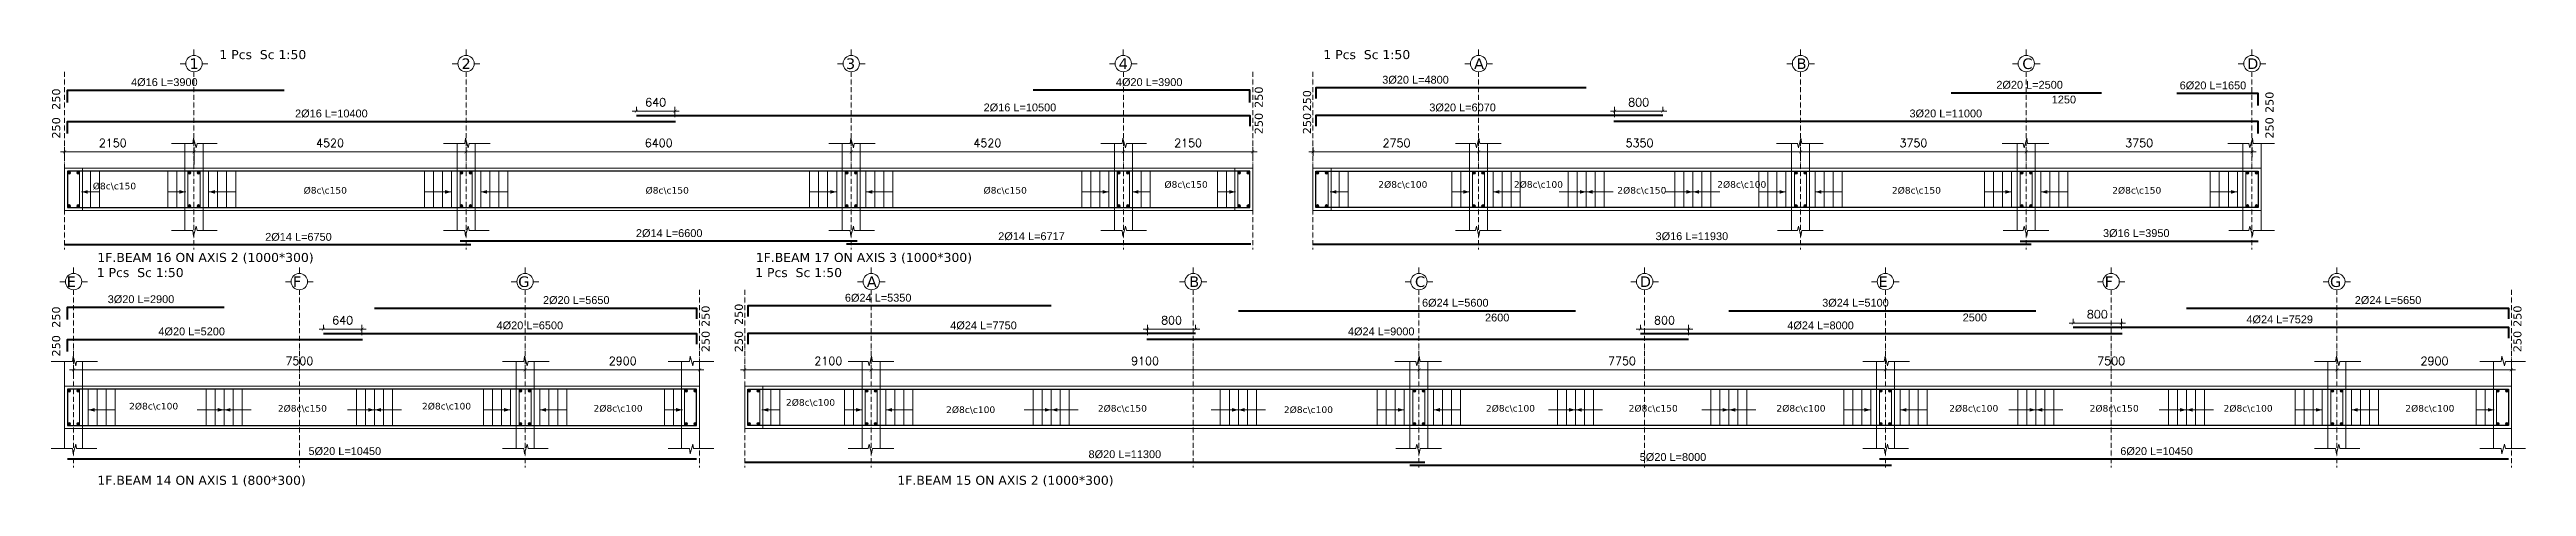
# Model space of a CAD drawing. Header units: inches. Extents: x -17020 to 43805, y -10194 to 123061.
# Drawn here: x 14624 to 18739, y 112783 to 113508 of the extents above; entities that cross this region are included whole.
import ezdxf

# ---------------------------------------------------------------- set-up
doc = ezdxf.new("R2010")
doc.units = ezdxf.units.IN
doc.header["$LTSCALE"] = 0.7
doc.header["$MEASUREMENT"] = 0
doc.linetypes.add('ACAD_ISO10W100', pattern=[18, 12, -3, 0, -3])
doc.layers.get('0').update_dxf_attribs({"lineweight": 13})
doc.layers.get('Defpoints').update_dxf_attribs({"lineweight": 5})
for name, color, linetype, lineweight in [('axis', 254, 'ACAD_ISO10W100', 9), ('BEAM FRAME', 5, 'Continuous', 18), ('COLUMN', 4, 'Continuous', 20), ('elevline', 30, 'Continuous', 20), ('FRAME 070', 5, 'Continuous', 60), ('hatch', 9, 'Continuous', 9), ('renforcment', 141, 'Continuous', 40), ('tex', 3, 'Continuous', 25), ('TEXT', 3, 'Continuous', 25), ('top rein. extension', 50, 'Continuous', 20), ('top renforcment', 7, 'Continuous', 40)]:
    doc.layers.add(name, color=color, linetype=linetype, lineweight=lineweight)
doc.styles.add('100', font='romans.shx', dxfattribs={"height": 13.5})
doc.styles.add('romanc', font='verdana.ttf', dxfattribs={"height": 250})
doc.styles.get("Standard").update_dxf_attribs({"font": 'arial.ttf', "height": 13})
doc.dimstyles.new('100', dxfattribs={"dimtxt": 13.5, "dimasz": 5, "dimexe": 7, "dimexo": 7, "dimgap": 8, "dimtad": 1, "dimdec": 0, "dimlfac": 10, "dimzin": 4, "dimdsep": 46, "dimtxsty": '100', "dimblk": 'ARCHTICK', "dimcen": 0.09, "dimdle": 7, "dimclrd": 1, "dimclre": 8, "dimclrt": 2, "dimadec": 0, "dimazin": 1, "dimtfac": 1, "dimtdec": 0, "dimtix": 1, "dimtofl": 0, "dimtmove": 0, "dimatfit": 3, "dimldrblk": 'ARCHTICK', "dimfxl": 0.18, "dimtolj": 1, "dimtzin": 0, "dimlwd": -1, "dimlwe": -1, "dimarcsym": 0})
doc.dimstyles.get("Standard").update_dxf_attribs({"dimtxt": 13, "dimasz": 5, "dimexe": 0.18, "dimexo": 0.0625, "dimgap": 6, "dimtad": 1, "dimdec": 0, "dimlfac": 10, "dimzin": 0, "dimdsep": 46, "dimtxsty": 'Standard', "dimblk": 'ARCHTICK', "dimcen": 0.09, "dimse1": 1, "dimse2": 1, "dimclrd": 1, "dimclre": 7, "dimclrt": 3, "dimadec": 0, "dimazin": 0, "dimtfac": 1, "dimtdec": 0, "dimtix": 1, "dimtofl": 0, "dimtmove": 0, "dimatfit": 3, "dimldrblk": 'ARCHTICK', "dimfxl": 1, "dimtolj": 1, "dimtzin": 0, "dimarcsym": 0})

msp = doc.modelspace()

# ---------------------------------------------------------------- texts
at = {"layer": 'tex', "style": 'romanc'}
for s, p in [('%%C8c\\c150', (14695.64, 113276.17, -33436.19)), ('%%C8c\\c150', (16475.98, 113278.82, -33436.19)), ('2%%C8c\\c100', (16831.26, 113278.82, -33436.19)), ('2%%C8c\\c100', (17056.55, 113278.82, -33436.19)), ('2%%C8c\\c100', (17394.33, 113278.82, -33436.19)), ('%%C8c\\c150', (15045.91, 113269.1, -33436.19)), ('%%C8c\\c150', (15613.95, 113269.1, -33436.19)), ('%%C8c\\c150', (16175.48, 113269.1, -33436.19)), ('2%%C8c\\c150', (17228.35, 113269.1, -33436.19)), ('2%%C8c\\c150', (17684.54, 113269.1, -33436.19)), ('2%%C8c\\c150', (18050.53, 113269.1, -33436.19)), ('2%%C8c\\c100', (14755.95, 112910.7, -33436.19)), ('2%%C8c\\c150', (15003.06, 112907.15, -33436.19)), ('2%%C8c\\c100', (15242.57, 112910.7, -33436.19)), ('2%%C8c\\c100', (15527.49, 112907.15, -33436.19)), ('2%%C8c\\c100', (15847.26, 112916.88, -33436.19)), ('2%%C8c\\c100', (16113.28, 112904.84, -33436.19)), ('2%%C8c\\c150', (16365.36, 112907.15, -33436.19)), ('2%%C8c\\c100', (16674.42, 112904.84, -33436.19)), ('2%%C8c\\c100', (17010.07, 112907.15, -33436.19)), ('2%%C8c\\c150', (17247.23, 112907.15, -33436.19)), ('2%%C8c\\c100', (17492.72, 112907.15, -33436.19)), ('2%%C8c\\c100', (17779.73, 112907.15, -33436.19)), ('2%%C8c\\c150', (18013.06, 112907.15, -33436.19)), ('2%%C8c\\c100', (18235.56, 112907.15, -33436.19)), ('2%%C8c\\c100', (18537.48, 112907.15, -33436.19))]:
    msp.add_text(s, height=11, dxfattribs=at).set_placement(p)
at = {"layer": 'TEXT', "style": 'romanc'}
for s, height, p in [('1', 17.6, (14856.16, 113476.06)), ('1 Pcs  Sc 1:50 ', 15, (14905.99, 113492.49)), ('2', 17.6, (15308.16, 113476.06)), ('3', 17.6, (15946.82, 113476.06)), ('4', 17.6, (16399.96, 113476.05)), ('1 Pcs  Sc 1:50 ', 15, (16740.07, 113492.49)), ('A', 17.6, (16990.43, 113476.05)), ('B', 17.6, (17526.16, 113476.06)), ('C', 17.6, (17901.16, 113476.06)), ('D', 17.6, (18274.64, 113476.06)), ('1F.BEAM 16 ON AXIS 2 (1000*300)', 15, (14703.28, 113155.65)), ('1F.BEAM 17 ON AXIS 3 (1000*300)', 15, (15797.09, 113155.65)), ('E', 17.6, (14652.28, 113114.12)), ('1 Pcs  Sc 1:50 ', 15, (14702.26, 113130.55)), ('F', 17.6, (15028.05, 113114.12)), ('G', 17.6, (15402.36, 113114.12)), ('1 Pcs  Sc 1:50 ', 15, (15796.07, 113130.55)), ('A', 17.6, (15981.43, 113114.11)), ('B', 17.6, (16517.16, 113114.12)), ('C', 17.6, (16892.16, 113114.12)), ('D', 17.6, (17265.64, 113114.12)), ('E', 17.6, (17662.28, 113114.12)), ('F', 17.6, (18038.04, 113114.12)), ('G', 17.6, (18412.36, 113114.12)), ('1F.BEAM 14 ON AXIS 1 (800*300)', 15, (14703.28, 112785.62, -217.91)), ('1F.BEAM 15 ON AXIS 2 (1000*300)', 15, (16032.26, 112785.62))]:
    msp.add_text(s, height=height, dxfattribs=at).set_placement(p)
for p in [(14641.48, 113408.37, -72739.24), (16639.44, 113411.62, -73175.05), (16719.59, 113405.61, -73175.05), (18318.55, 113403.07, -72521.33), (14641.48, 113360.68, -72739.24), (16639.44, 113367.87, -73175.05), (16719.59, 113367.87, -73175.05), (18318.55, 113360.68, -72521.33), (14641.48, 113046.43, -72521.33), (15720.44, 113047.89, -73175.05), (15775.59, 113051.07, -73175.05), (18730.44, 113047.89, -73175.05), (15720.44, 113005.92, -73175.05), (15775.59, 113005.92, -73175.05), (18730.44, 113005.92, -73175.05), (14641.48, 112998.74, -72521.33)]:
    msp.add_text('250', height=13.5, rotation=90, dxfattribs=at).set_placement(p)

# ---------------------------------------------------------------- blocks, each defined once
blk = doc.blocks.new('*D590')
at = {"layer": 'Defpoints', "color": 0, "transparency": 16777216}
for p in [(14623.8, 113389, -218.4), (14623.8, 113389), (15663.7, 113389, -167.8)]:
    blk.add_point(p, dxfattribs=at)
at = {"layer": 'TEXT', "color": 3, "transparency": 16777216, "insert": (15092, 113402), "char_height": 13, "attachment_point": 5}
blk.add_mtext('\\A1;2%%C16 L=10400', dxfattribs=at)
blk = doc.blocks.new('_ArchTick')
at = {"color": 0, "linetype": 'ByBlock', "lineweight": 0, "const_width": 0.15}
blk.add_lwpolyline([(-0.5, -0.5), (0.5, 0.5)], dxfattribs=at)
blk = doc.blocks.new('*D591')
at = {"color": 1, "transparency": 16777216}
blk.add_line((15948.8, 113338.5), (16414.8, 113338.5), dxfattribs=at)
at = {"color": 8, "transparency": 16777216}
for p, q in [((15955.8, 113331.9), (15955.8, 113345.5)), ((16407.8, 113332.5), (16407.8, 113345.5))]:
    blk.add_line(p, q, dxfattribs=at)
at = {"layer": 'Defpoints', "color": 0, "transparency": 16777216}
for p in [(16407.8, 113338.5), (15955.8, 113324.9), (16407.8, 113325.5)]:
    blk.add_point(p, dxfattribs=at)
at = {"color": 1, "transparency": 16777216, "xscale": 5, "yscale": 5, "zscale": 5, "rotation": 180}
blk.add_blockref('_ArchTick', (15955.8, 113338.5), dxfattribs=at)
at = {"color": 1, "transparency": 16777216, "xscale": 5, "yscale": 5, "zscale": 5}
blk.add_blockref('_ArchTick', (16407.8, 113338.5), dxfattribs=at)
at = {"color": 2, "transparency": 16777216, "insert": (16181.8, 113353.2), "char_height": 13.5, "attachment_point": 5, "style": '100'}
blk.add_mtext('\\A1;4520', dxfattribs=at)
blk = doc.blocks.new('*D592')
at = {"layer": 'Defpoints', "color": 0, "transparency": 16777216}
for p in [(15598.7, 113399, -157.8), (15598.7, 113399), (16648.8, 113399, -218.5)]:
    blk.add_point(p, dxfattribs=at)
at = {"layer": 'TEXT', "color": 3, "transparency": 16777216, "insert": (16235.9, 113412), "char_height": 13, "attachment_point": 5}
blk.add_mtext('\\A1;2%%C16 L=10500', dxfattribs=at)
blk = doc.blocks.new('*D602')
at = {"color": 8, "transparency": 16777216}
for p, q in [((15598.7, 113406), (15598.7, 113413)), ((15662.7, 113396), (15662.7, 113413))]:
    blk.add_line(p, q, dxfattribs=at)
at = {"color": 1, "transparency": 16777216}
blk.add_line((15669.7, 113406), (15591.7, 113406), dxfattribs=at)
at = {"layer": 'Defpoints', "color": 0, "transparency": 16777216}
for p in [(15598.7, 113406), (15598.7, 113399), (15662.7, 113389)]:
    blk.add_point(p, dxfattribs=at)
at = {"color": 1, "transparency": 16777216, "xscale": 5, "yscale": 5, "zscale": 5, "rotation": 180}
blk.add_blockref('_ArchTick', (15598.7, 113406), dxfattribs=at)
at = {"color": 1, "transparency": 16777216, "xscale": 5, "yscale": 5, "zscale": 5}
blk.add_blockref('_ArchTick', (15662.7, 113406), dxfattribs=at)
at = {"color": 2, "transparency": 16777216, "insert": (15630.7, 113420.8), "char_height": 13.5, "attachment_point": 5, "style": '100'}
blk.add_mtext('\\A1;640', dxfattribs=at)
blk = doc.blocks.new('*D593')
at = {"color": 1, "transparency": 16777216}
blk.add_line((15962.8, 113338.5), (15308.8, 113338.5), dxfattribs=at)
at = {"color": 8, "transparency": 16777216}
for p, q in [((15315.8, 113329.6), (15315.8, 113345.5)), ((15955.8, 113331.9), (15955.8, 113345.5))]:
    blk.add_line(p, q, dxfattribs=at)
at = {"layer": 'Defpoints', "color": 0, "transparency": 16777216}
for p in [(15315.8, 113338.5), (15315.8, 113322.6), (15955.8, 113324.9)]:
    blk.add_point(p, dxfattribs=at)
at = {"color": 1, "transparency": 16777216, "xscale": 5, "yscale": 5, "zscale": 5, "rotation": 180}
blk.add_blockref('_ArchTick', (15315.8, 113338.5), dxfattribs=at)
at = {"color": 1, "transparency": 16777216, "xscale": 5, "yscale": 5, "zscale": 5}
blk.add_blockref('_ArchTick', (15955.8, 113338.5), dxfattribs=at)
at = {"color": 2, "transparency": 16777216, "insert": (15635.8, 113353.2), "char_height": 13.5, "attachment_point": 5, "style": '100'}
blk.add_mtext('\\A1;6400', dxfattribs=at)
blk = doc.blocks.new('*D594')
at = {"color": 1, "transparency": 16777216}
blk.add_line((14856.8, 113338.5), (15322.8, 113338.5), dxfattribs=at)
at = {"color": 8, "transparency": 16777216}
for p, q in [((14863.8, 113317.3), (14863.8, 113345.5)), ((15315.8, 113329.6), (15315.8, 113345.5))]:
    blk.add_line(p, q, dxfattribs=at)
at = {"layer": 'Defpoints', "color": 0, "transparency": 16777216}
for p in [(15315.8, 113338.5), (14863.8, 113310.3), (15315.8, 113322.6)]:
    blk.add_point(p, dxfattribs=at)
at = {"color": 1, "transparency": 16777216, "xscale": 5, "yscale": 5, "zscale": 5, "rotation": 180}
blk.add_blockref('_ArchTick', (14863.8, 113338.5), dxfattribs=at)
at = {"color": 1, "transparency": 16777216, "xscale": 5, "yscale": 5, "zscale": 5}
blk.add_blockref('_ArchTick', (15315.8, 113338.5), dxfattribs=at)
at = {"color": 2, "transparency": 16777216, "insert": (15089.8, 113353.2), "char_height": 13.5, "attachment_point": 5, "style": '100'}
blk.add_mtext('\\A1;4520', dxfattribs=at)
blk = doc.blocks.new('*D595')
at = {"layer": 'Defpoints', "color": 0, "transparency": 16777216}
for p in [(14623.8, 113440.9, -218.4), (14623.8, 113440.9), (15013.8, 113440.9, -209.5)]:
    blk.add_point(p, dxfattribs=at)
at = {"layer": 'TEXT', "color": 3, "transparency": 16777216, "insert": (14814.5, 113454), "char_height": 13, "attachment_point": 5}
blk.add_mtext('\\A1;4%%C16 L=3900', dxfattribs=at)
blk = doc.blocks.new('*D596')
at = {"layer": 'Defpoints', "color": 0, "transparency": 16777216}
for p in [(16257.8, 113440.9, -209.5), (16647.8, 113440.9, -218.4), (16647.8, 113440.9)]:
    blk.add_point(p, dxfattribs=at)
at = {"layer": 'TEXT', "color": 3, "transparency": 16777216, "insert": (16450.6, 113454), "char_height": 13, "attachment_point": 5}
blk.add_mtext('\\A1;4%%C20 L=3900', dxfattribs=at)
blk = doc.blocks.new('*D597')
at = {"layer": 'Defpoints', "color": 0, "transparency": 16777216}
for p in [(14648.8, 113184.1, -13652.7), (15323.8, 113184.1, -37100.9), (15323.8, 113184.1)]:
    blk.add_point(p, dxfattribs=at)
at = {"layer": 'TEXT', "color": 3, "transparency": 16777216, "insert": (15037.3, 113197.1), "char_height": 13, "attachment_point": 5}
blk.add_mtext('\\A1;2%%C14 L=6750', dxfattribs=at)
blk = doc.blocks.new('*D598')
at = {"layer": 'Defpoints', "color": 0, "transparency": 16777216}
for p in [(15305.8, 113190.3, -13652.7), (15965.8, 113190.3, -37100.9), (15965.8, 113190.3)]:
    blk.add_point(p, dxfattribs=at)
at = {"layer": 'TEXT', "color": 3, "transparency": 16777216, "insert": (15653.2, 113203.3), "char_height": 13, "attachment_point": 5}
blk.add_mtext('\\A1;2%%C14 L=6600', dxfattribs=at)
blk = doc.blocks.new('*D599')
at = {"color": 1, "transparency": 16777216}
blk.add_line((16629.8, 113338.5), (16400.8, 113338.5), dxfattribs=at)
at = {"color": 8, "transparency": 16777216}
for p, q in [((16407.8, 113332.4), (16407.8, 113345.5)), ((16622.8, 113332.1), (16622.8, 113345.5))]:
    blk.add_line(p, q, dxfattribs=at)
at = {"layer": 'Defpoints', "color": 0, "transparency": 16777216}
for p in [(16407.8, 113338.5), (16407.8, 113325.4), (16622.8, 113325.1)]:
    blk.add_point(p, dxfattribs=at)
at = {"color": 1, "transparency": 16777216, "xscale": 5, "yscale": 5, "zscale": 5, "rotation": 180}
blk.add_blockref('_ArchTick', (16407.8, 113338.5), dxfattribs=at)
at = {"color": 1, "transparency": 16777216, "xscale": 5, "yscale": 5, "zscale": 5}
blk.add_blockref('_ArchTick', (16622.8, 113338.5), dxfattribs=at)
at = {"color": 2, "transparency": 16777216, "insert": (16515.3, 113353.2), "char_height": 13.5, "attachment_point": 5, "style": '100'}
blk.add_mtext('\\A1;2150', dxfattribs=at)
blk = doc.blocks.new('*D600')
at = {"color": 1, "transparency": 16777216}
blk.add_line((14870.8, 113338.5), (14641.8, 113338.5), dxfattribs=at)
at = {"color": 8, "transparency": 16777216}
for p, q in [((14648.8, 113324.1), (14648.8, 113345.5)), ((14863.8, 113317.3), (14863.8, 113345.5))]:
    blk.add_line(p, q, dxfattribs=at)
at = {"layer": 'Defpoints', "color": 0, "transparency": 16777216}
for p in [(14648.8, 113338.5), (14648.8, 113317.1), (14863.8, 113310.3)]:
    blk.add_point(p, dxfattribs=at)
at = {"color": 1, "transparency": 16777216, "xscale": 5, "yscale": 5, "zscale": 5, "rotation": 180}
blk.add_blockref('_ArchTick', (14648.8, 113338.5), dxfattribs=at)
at = {"color": 1, "transparency": 16777216, "xscale": 5, "yscale": 5, "zscale": 5}
blk.add_blockref('_ArchTick', (14863.8, 113338.5), dxfattribs=at)
at = {"color": 2, "transparency": 16777216, "insert": (14728.8, 113353.2), "char_height": 13.5, "attachment_point": 5, "style": '100'}
blk.add_mtext('\\A1;2150', dxfattribs=at)
blk = doc.blocks.new('*D601')
at = {"layer": 'Defpoints', "color": 0, "transparency": 16777216}
for p in [(15947.8, 113185.2, -13652.7), (16619.5, 113185.2, -37100.9), (16619.5, 113185.2)]:
    blk.add_point(p, dxfattribs=at)
at = {"layer": 'TEXT', "color": 3, "transparency": 16777216, "insert": (16255.1, 113198.2), "char_height": 13, "attachment_point": 5}
blk.add_mtext('\\A1;2%%C14 L=6717', dxfattribs=at)
blk = doc.blocks.new('*D616')
at = {"layer": 'Defpoints', "color": 0, "transparency": 16777216}
for p in [(17222.8, 113389, -167.8), (18322.8, 113389, -0.5), (18322.8, 113389)]:
    blk.add_point(p, dxfattribs=at)
at = {"layer": 'TEXT', "color": 3, "transparency": 16777216, "insert": (17774.1, 113402), "char_height": 13, "attachment_point": 5}
blk.add_mtext('\\A1;3%%C20 L=11000', dxfattribs=at)
blk = doc.blocks.new('*D617')
at = {"color": 1, "transparency": 16777216}
blk.add_line((17539.8, 113338.5), (16990.8, 113338.5), dxfattribs=at)
at = {"color": 8, "transparency": 16777216}
for p, q in [((16997.8, 113332.5), (16997.8, 113345.5)), ((17532.8, 113332.1), (17532.8, 113345.5))]:
    blk.add_line(p, q, dxfattribs=at)
at = {"layer": 'Defpoints', "color": 0, "transparency": 16777216}
for p in [(16997.8, 113338.5), (16997.8, 113325.5), (17532.8, 113325.1)]:
    blk.add_point(p, dxfattribs=at)
at = {"color": 1, "transparency": 16777216, "xscale": 5, "yscale": 5, "zscale": 5, "rotation": 180}
blk.add_blockref('_ArchTick', (16997.8, 113338.5), dxfattribs=at)
at = {"color": 1, "transparency": 16777216, "xscale": 5, "yscale": 5, "zscale": 5}
blk.add_blockref('_ArchTick', (17532.8, 113338.5), dxfattribs=at)
at = {"color": 2, "transparency": 16777216, "insert": (17265.3, 113353.2), "char_height": 13.5, "attachment_point": 5, "style": '100'}
blk.add_mtext('\\A1;5350', dxfattribs=at)
blk = doc.blocks.new('*D618')
at = {"layer": 'Defpoints', "color": 0, "transparency": 16777216}
for p in [(16696.8, 113399, -218.5), (17303.8, 113399, -157.8), (17303.8, 113399)]:
    blk.add_point(p, dxfattribs=at)
at = {"layer": 'TEXT', "color": 3, "transparency": 16777216, "insert": (16971.3, 113412), "char_height": 13, "attachment_point": 5}
blk.add_mtext('\\A1;3%%C20 L=6070', dxfattribs=at)
blk = doc.blocks.new('*D697')
at = {"color": 8, "transparency": 16777216}
for p, q in [((17223.8, 113396), (17223.8, 113413)), ((17303.8, 113406), (17303.8, 113413))]:
    blk.add_line(p, q, dxfattribs=at)
at = {"color": 1, "transparency": 16777216}
blk.add_line((17216.8, 113406), (17310.8, 113406), dxfattribs=at)
at = {"layer": 'Defpoints', "color": 0, "transparency": 16777216}
for p in [(17223.8, 113389), (17303.8, 113406), (17303.8, 113399)]:
    blk.add_point(p, dxfattribs=at)
at = {"color": 1, "transparency": 16777216, "xscale": 5, "yscale": 5, "zscale": 5, "rotation": 180}
blk.add_blockref('_ArchTick', (17223.8, 113406), dxfattribs=at)
at = {"color": 1, "transparency": 16777216, "xscale": 5, "yscale": 5, "zscale": 5}
blk.add_blockref('_ArchTick', (17303.8, 113406), dxfattribs=at)
at = {"color": 2, "transparency": 16777216, "insert": (17263.8, 113420.8), "char_height": 13.5, "attachment_point": 5, "style": '100'}
blk.add_mtext('\\A1;800', dxfattribs=at)
blk = doc.blocks.new('*D619')
at = {"color": 1, "transparency": 16777216}
blk.add_line((17900.8, 113338.5), (18289.8, 113338.5), dxfattribs=at)
at = {"color": 8, "transparency": 16777216}
for p, q in [((17907.8, 113331.9), (17907.8, 113345.5)), ((18282.8, 113329.6), (18282.8, 113345.5))]:
    blk.add_line(p, q, dxfattribs=at)
at = {"layer": 'Defpoints', "color": 0, "transparency": 16777216}
for p in [(18282.8, 113338.5), (17907.8, 113324.9), (18282.8, 113322.6)]:
    blk.add_point(p, dxfattribs=at)
at = {"color": 1, "transparency": 16777216, "xscale": 5, "yscale": 5, "zscale": 5, "rotation": 180}
blk.add_blockref('_ArchTick', (17907.8, 113338.5), dxfattribs=at)
at = {"color": 1, "transparency": 16777216, "xscale": 5, "yscale": 5, "zscale": 5}
blk.add_blockref('_ArchTick', (18282.8, 113338.5), dxfattribs=at)
at = {"color": 2, "transparency": 16777216, "insert": (18095.3, 113353.2), "char_height": 13.5, "attachment_point": 5, "style": '100'}
blk.add_mtext('\\A1;3750', dxfattribs=at)
blk = doc.blocks.new('*D620')
at = {"layer": 'Defpoints', "color": 0, "transparency": 16777216}
for p in [(18157.8, 113435.6, -217.9), (18322.8, 113435.6, -218.4), (18322.8, 113435.6)]:
    blk.add_point(p, dxfattribs=at)
at = {"layer": 'TEXT', "color": 3, "transparency": 16777216, "insert": (18217.9, 113448.6), "char_height": 13, "attachment_point": 5}
blk.add_mtext('\\A1;6%%C20 L=1650', dxfattribs=at)
blk = doc.blocks.new('*D621')
at = {"layer": 'Defpoints', "color": 0, "transparency": 16777216}
for p in [(17897.8, 113190.3, -37100.9), (17897.8, 113190.3), (18292.8, 113190.3, -13652.7)]:
    blk.add_point(p, dxfattribs=at)
at = {"layer": 'TEXT', "color": 3, "transparency": 16777216, "insert": (18090.5, 113203.3), "char_height": 13, "attachment_point": 5}
blk.add_mtext('\\A1;3%%C16 L=3950', dxfattribs=at)
blk = doc.blocks.new('*D622')
at = {"color": 1, "transparency": 16777216}
blk.add_line((16715.8, 113338.5), (17004.8, 113338.5), dxfattribs=at)
at = {"color": 8, "transparency": 16777216}
for p, q in [((16722.8, 113332.1), (16722.8, 113345.5)), ((16997.8, 113332.4), (16997.8, 113345.5))]:
    blk.add_line(p, q, dxfattribs=at)
at = {"layer": 'Defpoints', "color": 0, "transparency": 16777216}
for p in [(16997.8, 113338.5), (16722.8, 113325.1), (16997.8, 113325.4)]:
    blk.add_point(p, dxfattribs=at)
at = {"color": 1, "transparency": 16777216, "xscale": 5, "yscale": 5, "zscale": 5, "rotation": 180}
blk.add_blockref('_ArchTick', (16722.8, 113338.5), dxfattribs=at)
at = {"color": 1, "transparency": 16777216, "xscale": 5, "yscale": 5, "zscale": 5}
blk.add_blockref('_ArchTick', (16997.8, 113338.5), dxfattribs=at)
at = {"color": 2, "transparency": 16777216, "insert": (16861.6, 113353.2), "char_height": 13.5, "attachment_point": 5, "style": '100'}
blk.add_mtext('\\A1;2750', dxfattribs=at)
blk = doc.blocks.new('*D623')
at = {"layer": 'Defpoints', "color": 0, "transparency": 16777216}
for p in [(16722.8, 113185.2, -37100.9), (16722.8, 113185.2), (17915.8, 113185.2, -13652.7)]:
    blk.add_point(p, dxfattribs=at)
at = {"layer": 'TEXT', "color": 3, "transparency": 16777216, "insert": (17352.2, 113198.2), "char_height": 13, "attachment_point": 5}
blk.add_mtext('\\A1;3%%C16 L=11930', dxfattribs=at)
blk = doc.blocks.new('*D624')
at = {"color": 1, "transparency": 16777216}
blk.add_line((17525.8, 113338.5), (17914.8, 113338.5), dxfattribs=at)
at = {"color": 8, "transparency": 16777216}
for p, q in [((17532.8, 113332.1), (17532.8, 113345.5)), ((17907.8, 113330.9), (17907.8, 113345.5))]:
    blk.add_line(p, q, dxfattribs=at)
at = {"layer": 'Defpoints', "color": 0, "transparency": 16777216}
for p in [(17907.8, 113338.5), (17532.8, 113325.1), (17907.8, 113323.9)]:
    blk.add_point(p, dxfattribs=at)
at = {"color": 1, "transparency": 16777216, "xscale": 5, "yscale": 5, "zscale": 5, "rotation": 180}
blk.add_blockref('_ArchTick', (17532.8, 113338.5), dxfattribs=at)
at = {"color": 1, "transparency": 16777216, "xscale": 5, "yscale": 5, "zscale": 5}
blk.add_blockref('_ArchTick', (17907.8, 113338.5), dxfattribs=at)
at = {"color": 2, "transparency": 16777216, "insert": (17720.3, 113353.2), "char_height": 13.5, "attachment_point": 5, "style": '100'}
blk.add_mtext('\\A1;3750', dxfattribs=at)
blk = doc.blocks.new('*D634')
at = {"layer": 'Defpoints', "color": 0, "transparency": 16777216}
for p in [(16696.8, 113445, -218.5), (17176.8, 113445, -157.8), (17176.8, 113445)]:
    blk.add_point(p, dxfattribs=at)
at = {"layer": 'TEXT', "color": 3, "transparency": 16777216, "insert": (16893.1, 113458), "char_height": 13, "attachment_point": 5}
blk.add_mtext('\\A1;3%%C20 L=4800', dxfattribs=at)
blk = doc.blocks.new('*D635')
at = {"layer": 'Defpoints', "color": 0, "transparency": 16777216}
for p in [(17782.8, 113436.6, -203.1), (17782.8, 113436.6), (18032.8, 113436.6, -189.9)]:
    blk.add_point(p, dxfattribs=at)
at = {"layer": 'TEXT', "color": 3, "transparency": 16777216, "insert": (17913.3, 113449.6), "char_height": 13, "attachment_point": 5}
blk.add_mtext('\\A1;2%%C20 L=2500', dxfattribs=at)
blk = doc.blocks.new('*D636')
at = {"layer": 'Defpoints', "color": 0, "transparency": 16777216}
for p in [(17907.8, 113435), (18032.8, 113435), (18032.8, 113412.6)]:
    blk.add_point(p, dxfattribs=at)
at = {"layer": 'TEXT', "color": 3, "transparency": 16777216, "insert": (17970.3, 113425.3), "char_height": 13, "attachment_point": 5}
blk.add_mtext('\\A1;1250', dxfattribs=at)
blk = doc.blocks.new('*D644')
at = {"layer": 'Defpoints', "color": 0, "transparency": 16777216}
for p in [(14623.8, 113027.1, -0.5), (14623.8, 113027.1), (15143.7, 113027.1, -167.8)]:
    blk.add_point(p, dxfattribs=at)
at = {"layer": 'TEXT', "color": 3, "transparency": 16777216, "insert": (14859.9, 113040.1), "char_height": 13, "attachment_point": 5}
blk.add_mtext('\\A1;4%%C20 L=5200', dxfattribs=at)
blk = doc.blocks.new('*D645')
at = {"color": 1, "transparency": 16777216}
blk.add_line((15406.8, 112976.5), (15710.8, 112976.5), dxfattribs=at)
at = {"color": 8, "transparency": 16777216}
for p, q in [((15413.8, 112970.2), (15413.8, 112983.5)), ((15703.8, 112970.5), (15703.8, 112983.5))]:
    blk.add_line(p, q, dxfattribs=at)
at = {"layer": 'Defpoints', "color": 0, "transparency": 16777216}
for p in [(15413.8, 112963.2), (15703.8, 112976.5), (15703.8, 112963.5, 217.9)]:
    blk.add_point(p, dxfattribs=at)
at = {"color": 1, "transparency": 16777216, "xscale": 5, "yscale": 5, "zscale": 5, "rotation": 180}
blk.add_blockref('_ArchTick', (15413.8, 112976.5), dxfattribs=at)
at = {"color": 1, "transparency": 16777216, "xscale": 5, "yscale": 5, "zscale": 5}
blk.add_blockref('_ArchTick', (15703.8, 112976.5), dxfattribs=at)
at = {"color": 2, "transparency": 16777216, "insert": (15576, 112991.3), "char_height": 13.5, "attachment_point": 5, "style": '100'}
blk.add_mtext('\\A1;2900', dxfattribs=at)
blk = doc.blocks.new('*D646')
at = {"layer": 'Defpoints', "color": 0, "transparency": 16777216}
for p in [(15078.7, 113037.1, -157.8), (15078.7, 113037.1), (15728.8, 113037.1, -218.5)]:
    blk.add_point(p, dxfattribs=at)
at = {"layer": 'TEXT', "color": 3, "transparency": 16777216, "insert": (15421.7, 113050.1), "char_height": 13, "attachment_point": 5}
blk.add_mtext('\\A1;4%%C20 L=6500', dxfattribs=at)
blk = doc.blocks.new('*D700')
at = {"color": 1, "transparency": 16777216}
blk.add_line((15149.7, 113044.1), (15071.7, 113044.1), dxfattribs=at)
at = {"color": 8, "transparency": 16777216}
for p, q in [((15078.7, 113044.1), (15078.7, 113051.1)), ((15142.7, 113034.1), (15142.7, 113051.1))]:
    blk.add_line(p, q, dxfattribs=at)
at = {"layer": 'Defpoints', "color": 0, "transparency": 16777216}
for p in [(15078.7, 113044.1), (15078.7, 113037.1), (15142.7, 113027.1)]:
    blk.add_point(p, dxfattribs=at)
at = {"color": 1, "transparency": 16777216, "xscale": 5, "yscale": 5, "zscale": 5, "rotation": 180}
blk.add_blockref('_ArchTick', (15078.7, 113044.1), dxfattribs=at)
at = {"color": 1, "transparency": 16777216, "xscale": 5, "yscale": 5, "zscale": 5}
blk.add_blockref('_ArchTick', (15142.7, 113044.1), dxfattribs=at)
at = {"color": 2, "transparency": 16777216, "insert": (15110.7, 113058.8), "char_height": 13.5, "attachment_point": 5, "style": '100'}
blk.add_mtext('\\A1;640', dxfattribs=at)
blk = doc.blocks.new('*D647')
at = {"color": 1, "transparency": 16777216}
blk.add_line((15420.8, 112976.5), (14656.8, 112976.5), dxfattribs=at)
at = {"color": 8, "transparency": 16777216}
for p, q in [((14663.8, 112967.6), (14663.8, 112983.5)), ((15413.8, 112972.2), (15413.8, 112983.5))]:
    blk.add_line(p, q, dxfattribs=at)
at = {"layer": 'Defpoints', "color": 0, "transparency": 16777216}
for p in [(14663.8, 112976.5), (14663.8, 112960.6), (15413.8, 112965.2)]:
    blk.add_point(p, dxfattribs=at)
at = {"color": 1, "transparency": 16777216, "xscale": 5, "yscale": 5, "zscale": 5, "rotation": 180}
blk.add_blockref('_ArchTick', (14663.8, 112976.5), dxfattribs=at)
at = {"color": 1, "transparency": 16777216, "xscale": 5, "yscale": 5, "zscale": 5}
blk.add_blockref('_ArchTick', (15413.8, 112976.5), dxfattribs=at)
at = {"color": 2, "transparency": 16777216, "insert": (15038.8, 112991.3), "char_height": 13.5, "attachment_point": 5, "style": '100'}
blk.add_mtext('\\A1;7500', dxfattribs=at)
blk = doc.blocks.new('*D648')
at = {"layer": 'Defpoints', "color": 0, "transparency": 16777216}
for p in [(14623.8, 113080.6, -218.4), (14623.8, 113080.6), (14913.8, 113080.6, -217.9)]:
    blk.add_point(p, dxfattribs=at)
at = {"layer": 'TEXT', "color": 3, "transparency": 16777216, "insert": (14775.7, 113093.6), "char_height": 13, "attachment_point": 5}
blk.add_mtext('\\A1;3%%C20 L=2900', dxfattribs=at)
blk = doc.blocks.new('*D649')
at = {"layer": 'Defpoints', "color": 0, "transparency": 16777216}
for p in [(14653.8, 112828.3, -13652.7), (15698.8, 112828.3, -37100.9), (15698.8, 112828.3)]:
    blk.add_point(p, dxfattribs=at)
at = {"layer": 'TEXT', "color": 3, "transparency": 16777216, "insert": (15114.3, 112841.3), "char_height": 13, "attachment_point": 5}
blk.add_mtext('\\A1;5%%C20 L=10450', dxfattribs=at)
blk = doc.blocks.new('*D653')
at = {"layer": 'Defpoints', "color": 0, "transparency": 16777216}
for p in [(15163.8, 113079.1, -157.8), (15163.8, 113079.1), (15728.8, 113079.1, -218.5)]:
    blk.add_point(p, dxfattribs=at)
at = {"layer": 'TEXT', "color": 3, "transparency": 16777216, "insert": (15498.8, 113092.1), "char_height": 13, "attachment_point": 5}
blk.add_mtext('\\A1;2%%C20 L=5650', dxfattribs=at)
blk = doc.blocks.new('*D654')
at = {"layer": 'Defpoints', "color": 0, "transparency": 16777216}
for p in [(16446.8, 113027.1, -167.8), (17346.8, 113027.1, -221.1), (17346.8, 113027.1)]:
    blk.add_point(p, dxfattribs=at)
at = {"layer": 'TEXT', "color": 3, "transparency": 16777216, "insert": (16836.1, 113040.1), "char_height": 13, "attachment_point": 5}
blk.add_mtext('\\A1;4%%C24 L=9000', dxfattribs=at)
blk = doc.blocks.new('*D655')
at = {"color": 1, "transparency": 16777216}
blk.add_line((16905.8, 112976.5), (15981.8, 112976.5), dxfattribs=at)
at = {"color": 8, "transparency": 16777216}
for p, q in [((15988.8, 112970.5), (15988.8, 112983.5)), ((16898.8, 112969.9), (16898.8, 112983.5))]:
    blk.add_line(p, q, dxfattribs=at)
at = {"layer": 'Defpoints', "color": 0, "transparency": 16777216}
for p in [(15988.8, 112976.5), (15988.8, 112963.5), (16898.8, 112962.9)]:
    blk.add_point(p, dxfattribs=at)
at = {"color": 1, "transparency": 16777216, "xscale": 5, "yscale": 5, "zscale": 5, "rotation": 180}
blk.add_blockref('_ArchTick', (15988.8, 112976.5), dxfattribs=at)
at = {"color": 1, "transparency": 16777216, "xscale": 5, "yscale": 5, "zscale": 5}
blk.add_blockref('_ArchTick', (16898.8, 112976.5), dxfattribs=at)
at = {"color": 2, "transparency": 16777216, "insert": (16443.8, 112991.3), "char_height": 13.5, "attachment_point": 5, "style": '100'}
blk.add_mtext('\\A1;9100', dxfattribs=at)
blk = doc.blocks.new('*D656')
at = {"layer": 'Defpoints', "color": 0, "transparency": 16777216}
for p in [(15752.8, 113037.1, -218.5), (16527.8, 113037.1, -157.8), (16527.8, 113037.1)]:
    blk.add_point(p, dxfattribs=at)
at = {"layer": 'TEXT', "color": 3, "transparency": 16777216, "insert": (16175.4, 113050.1), "char_height": 13, "attachment_point": 5}
blk.add_mtext('\\A1;4%%C24 L=7750', dxfattribs=at)
blk = doc.blocks.new('*D701')
at = {"color": 1, "transparency": 16777216}
blk.add_line((16440.8, 113044.1), (16534.8, 113044.1), dxfattribs=at)
at = {"color": 8, "transparency": 16777216}
for p, q in [((16447.8, 113034.1), (16447.8, 113051.1)), ((16527.8, 113044.1), (16527.8, 113051.1))]:
    blk.add_line(p, q, dxfattribs=at)
at = {"layer": 'Defpoints', "color": 0, "transparency": 16777216}
for p in [(16527.8, 113044.1), (16447.8, 113027.1), (16527.8, 113037.1)]:
    blk.add_point(p, dxfattribs=at)
at = {"color": 1, "transparency": 16777216, "xscale": 5, "yscale": 5, "zscale": 5, "rotation": 180}
blk.add_blockref('_ArchTick', (16447.8, 113044.1), dxfattribs=at)
at = {"color": 1, "transparency": 16777216, "xscale": 5, "yscale": 5, "zscale": 5}
blk.add_blockref('_ArchTick', (16527.8, 113044.1), dxfattribs=at)
at = {"color": 2, "transparency": 16777216, "insert": (16487.8, 113058.8), "char_height": 13.5, "attachment_point": 5, "style": '100'}
blk.add_mtext('\\A1;800', dxfattribs=at)
blk = doc.blocks.new('*D657')
at = {"color": 1, "transparency": 16777216}
blk.add_line((16891.8, 112976.5), (17680.8, 112976.5), dxfattribs=at)
at = {"color": 8, "transparency": 16777216}
for p, q in [((16898.8, 112969.9), (16898.8, 112983.5)), ((17673.8, 112966.8), (17673.8, 112983.5))]:
    blk.add_line(p, q, dxfattribs=at)
at = {"layer": 'Defpoints', "color": 0, "transparency": 16777216}
for p in [(16898.8, 112962.9), (17673.8, 112976.5), (17673.8, 112959.8)]:
    blk.add_point(p, dxfattribs=at)
at = {"color": 1, "transparency": 16777216, "xscale": 5, "yscale": 5, "zscale": 5, "rotation": 180}
blk.add_blockref('_ArchTick', (16898.8, 112976.5), dxfattribs=at)
at = {"color": 1, "transparency": 16777216, "xscale": 5, "yscale": 5, "zscale": 5}
blk.add_blockref('_ArchTick', (17673.8, 112976.5), dxfattribs=at)
at = {"color": 2, "transparency": 16777216, "insert": (17236.1, 112991.3), "char_height": 13.5, "attachment_point": 5, "style": '100'}
blk.add_mtext('\\A1;7750', dxfattribs=at)
blk = doc.blocks.new('*D658')
at = {"layer": 'Defpoints', "color": 0, "transparency": 16777216}
for p in [(16883.8, 112818.5, -37100.9), (16883.8, 112818.5), (17683.8, 112818.5, -13870.6)]:
    blk.add_point(p, dxfattribs=at)
at = {"layer": 'TEXT', "color": 3, "transparency": 16777216, "insert": (17320.9, 112831.5), "char_height": 13, "attachment_point": 5}
blk.add_mtext('\\A1;5%%C20 L=8000', dxfattribs=at)
blk = doc.blocks.new('*D659')
at = {"color": 1, "transparency": 16777216}
blk.add_line((15771.8, 112976.5), (15995.8, 112976.5), dxfattribs=at)
at = {"color": 8, "transparency": 16777216}
for p, q in [((15778.8, 112970.2), (15778.8, 112983.5)), ((15988.8, 112970.4), (15988.8, 112983.5))]:
    blk.add_line(p, q, dxfattribs=at)
at = {"layer": 'Defpoints', "color": 0, "transparency": 16777216}
for p in [(15778.8, 112963.2), (15988.8, 112976.5), (15988.8, 112963.4)]:
    blk.add_point(p, dxfattribs=at)
at = {"color": 1, "transparency": 16777216, "xscale": 5, "yscale": 5, "zscale": 5, "rotation": 180}
blk.add_blockref('_ArchTick', (15778.8, 112976.5), dxfattribs=at)
at = {"color": 1, "transparency": 16777216, "xscale": 5, "yscale": 5, "zscale": 5}
blk.add_blockref('_ArchTick', (15988.8, 112976.5), dxfattribs=at)
at = {"color": 2, "transparency": 16777216, "insert": (15917.6, 112991.3), "char_height": 13.5, "attachment_point": 5, "style": '100'}
blk.add_mtext('\\A1;2100', dxfattribs=at)
blk = doc.blocks.new('*D660')
at = {"layer": 'Defpoints', "color": 0, "transparency": 16777216}
for p in [(15778.8, 112823.2, -37100.9), (15778.8, 112823.2), (16908.8, 112823.2, -13652.7)]:
    blk.add_point(p, dxfattribs=at)
at = {"layer": 'TEXT', "color": 3, "transparency": 16777216, "insert": (16410.2, 112836.2), "char_height": 13, "attachment_point": 5}
blk.add_mtext('\\A1;8%%C20 L=11300', dxfattribs=at)
blk = doc.blocks.new('*D661')
at = {"layer": 'Defpoints', "color": 0, "transparency": 16777216}
for p in [(17266.8, 113037.1, -19.2), (17266.8, 113037.1), (18066.8, 113037.1, -167.8)]:
    blk.add_point(p, dxfattribs=at)
at = {"layer": 'TEXT', "color": 3, "transparency": 16777216, "insert": (17566, 113050.1), "char_height": 13, "attachment_point": 5}
blk.add_mtext('\\A1;4%%C24 L=8000', dxfattribs=at)
blk = doc.blocks.new('*D662')
at = {"color": 1, "transparency": 16777216}
blk.add_line((18416.8, 112976.5), (18720.8, 112976.5), dxfattribs=at)
at = {"color": 8, "transparency": 16777216}
for p, q in [((18423.8, 112970.2), (18423.8, 112983.5)), ((18713.8, 112970.5), (18713.8, 112983.5))]:
    blk.add_line(p, q, dxfattribs=at)
at = {"layer": 'Defpoints', "color": 0, "transparency": 16777216}
for p in [(18423.8, 112963.2), (18713.8, 112976.5), (18713.8, 112963.5, 217.9)]:
    blk.add_point(p, dxfattribs=at)
at = {"color": 1, "transparency": 16777216, "xscale": 5, "yscale": 5, "zscale": 5, "rotation": 180}
blk.add_blockref('_ArchTick', (18423.8, 112976.5), dxfattribs=at)
at = {"color": 1, "transparency": 16777216, "xscale": 5, "yscale": 5, "zscale": 5}
blk.add_blockref('_ArchTick', (18713.8, 112976.5), dxfattribs=at)
at = {"color": 2, "transparency": 16777216, "insert": (18586, 112991.3), "char_height": 13.5, "attachment_point": 5, "style": '100'}
blk.add_mtext('\\A1;2900', dxfattribs=at)
blk = doc.blocks.new('*D663')
at = {"layer": 'Defpoints', "color": 0, "transparency": 16777216}
for p in [(17985.8, 113047.1, -157.8), (17985.8, 113047.1), (18738.8, 113047.1, -218.5)]:
    blk.add_point(p, dxfattribs=at)
at = {"layer": 'TEXT', "color": 3, "transparency": 16777216, "insert": (18328.8, 113060.1), "char_height": 13, "attachment_point": 5}
blk.add_mtext('\\A1;4%%C24 L=7529', dxfattribs=at)
blk = doc.blocks.new('*D702')
at = {"color": 1, "transparency": 16777216}
blk.add_line((18072.8, 113054.1), (17978.8, 113054.1), dxfattribs=at)
at = {"color": 8, "transparency": 16777216}
for p, q in [((17985.8, 113054.1), (17985.8, 113061.1)), ((18065.8, 113044.1), (18065.8, 113061.1))]:
    blk.add_line(p, q, dxfattribs=at)
at = {"layer": 'Defpoints', "color": 0, "transparency": 16777216}
for p in [(17985.8, 113054.1), (17985.8, 113047.1), (18065.8, 113037.1)]:
    blk.add_point(p, dxfattribs=at)
at = {"color": 1, "transparency": 16777216, "xscale": 5, "yscale": 5, "zscale": 5, "rotation": 180}
blk.add_blockref('_ArchTick', (17985.8, 113054.1), dxfattribs=at)
at = {"color": 1, "transparency": 16777216, "xscale": 5, "yscale": 5, "zscale": 5}
blk.add_blockref('_ArchTick', (18065.8, 113054.1), dxfattribs=at)
at = {"color": 2, "transparency": 16777216, "insert": (18025.8, 113068.8), "char_height": 13.5, "attachment_point": 5, "style": '100'}
blk.add_mtext('\\A1;800', dxfattribs=at)
blk = doc.blocks.new('*D664')
at = {"color": 1, "transparency": 16777216}
blk.add_line((18430.8, 112976.5), (17666.8, 112976.5), dxfattribs=at)
at = {"color": 8, "transparency": 16777216}
for p, q in [((17673.8, 112967.6), (17673.8, 112983.5)), ((18423.8, 112972.2), (18423.8, 112983.5))]:
    blk.add_line(p, q, dxfattribs=at)
at = {"layer": 'Defpoints', "color": 0, "transparency": 16777216}
for p in [(17673.8, 112976.5), (17673.8, 112960.6), (18423.8, 112965.2)]:
    blk.add_point(p, dxfattribs=at)
at = {"color": 1, "transparency": 16777216, "xscale": 5, "yscale": 5, "zscale": 5, "rotation": 180}
blk.add_blockref('_ArchTick', (17673.8, 112976.5), dxfattribs=at)
at = {"color": 1, "transparency": 16777216, "xscale": 5, "yscale": 5, "zscale": 5}
blk.add_blockref('_ArchTick', (18423.8, 112976.5), dxfattribs=at)
at = {"color": 2, "transparency": 16777216, "insert": (18048.8, 112991.3), "char_height": 13.5, "attachment_point": 5, "style": '100'}
blk.add_mtext('\\A1;7500', dxfattribs=at)
blk = doc.blocks.new('*D665')
at = {"layer": 'Defpoints', "color": 0, "transparency": 16777216}
for p in [(17663.8, 112828.3, -13652.7), (18708.8, 112828.3, -37100.9), (18708.8, 112828.3)]:
    blk.add_point(p, dxfattribs=at)
at = {"layer": 'TEXT', "color": 3, "transparency": 16777216, "insert": (18124.3, 112841.3), "char_height": 13, "attachment_point": 5}
blk.add_mtext('\\A1;6%%C20 L=10450', dxfattribs=at)
blk = doc.blocks.new('*D666')
at = {"layer": 'Defpoints', "color": 0, "transparency": 16777216}
for p in [(15752.8, 113083, -218.5), (16287.8, 113083, -157.8), (16287.8, 113083)]:
    blk.add_point(p, dxfattribs=at)
at = {"layer": 'TEXT', "color": 3, "transparency": 16777216, "insert": (16000.4, 113096), "char_height": 13, "attachment_point": 5}
blk.add_mtext('\\A1;6%%C24 L=5350', dxfattribs=at)
blk = doc.blocks.new('*D667')
at = {"layer": 'Defpoints', "color": 0, "transparency": 16777216}
for p in [(16598.8, 113074.7, -203.1), (16598.8, 113074.7), (17158.8, 113074.7, -189.9)]:
    blk.add_point(p, dxfattribs=at)
at = {"layer": 'TEXT', "color": 3, "transparency": 16777216, "insert": (16959.2, 113087.7), "char_height": 13, "attachment_point": 5}
blk.add_mtext('\\A1;6%%C24 L=5600', dxfattribs=at)
blk = doc.blocks.new('*D668')
at = {"layer": 'Defpoints', "color": 0, "transparency": 16777216}
for p in [(16898.8, 113073.1), (17158.8, 113073.1), (17158.8, 113050.7)]:
    blk.add_point(p, dxfattribs=at)
at = {"layer": 'TEXT', "color": 3, "transparency": 16777216, "insert": (17028.8, 113063.3), "char_height": 13, "attachment_point": 5}
blk.add_mtext('\\A1;2600', dxfattribs=at)
blk = doc.blocks.new('*D669')
at = {"layer": 'Defpoints', "color": 0, "transparency": 16777216}
for p in [(18173.8, 113079.1, -157.8), (18173.8, 113079.1), (18738.8, 113079.1, -218.5)]:
    blk.add_point(p, dxfattribs=at)
at = {"layer": 'TEXT', "color": 3, "transparency": 16777216, "insert": (18508.8, 113092.1), "char_height": 13, "attachment_point": 5}
blk.add_mtext('\\A1;2%%C24 L=5650', dxfattribs=at)
blk = doc.blocks.new('*D670')
at = {"layer": 'Defpoints', "color": 0, "transparency": 16777216}
for p in [(17413.8, 113074.7, -203.1), (17413.8, 113074.7), (17923.8, 113074.7, -189.9)]:
    blk.add_point(p, dxfattribs=at)
at = {"layer": 'TEXT', "color": 3, "transparency": 16777216, "insert": (17624, 113087.7), "char_height": 13, "attachment_point": 5}
blk.add_mtext('\\A1;3%%C24 L=5100', dxfattribs=at)
blk = doc.blocks.new('*D671')
at = {"layer": 'Defpoints', "color": 0, "transparency": 16777216}
for p in [(17673.8, 113073.1), (17923.8, 113073.1), (17923.8, 113050.7)]:
    blk.add_point(p, dxfattribs=at)
at = {"layer": 'TEXT', "color": 3, "transparency": 16777216, "insert": (17822.3, 113063.4), "char_height": 13, "attachment_point": 5}
blk.add_mtext('\\A1;2500', dxfattribs=at)
blk = doc.blocks.new('*D672')
at = {"color": 1, "transparency": 16777216}
blk.add_line((17353.8, 113044.1), (17259.8, 113044.1), dxfattribs=at)
at = {"color": 8, "transparency": 16777216}
for p, q in [((17266.8, 113044.1), (17266.8, 113051.1)), ((17346.8, 113034.1), (17346.8, 113051.1))]:
    blk.add_line(p, q, dxfattribs=at)
at = {"layer": 'Defpoints', "color": 0, "transparency": 16777216}
for p in [(17266.8, 113044.1), (17266.8, 113037.1), (17346.8, 113027.1)]:
    blk.add_point(p, dxfattribs=at)
at = {"color": 1, "transparency": 16777216, "xscale": 5, "yscale": 5, "zscale": 5, "rotation": 180}
blk.add_blockref('_ArchTick', (17266.8, 113044.1), dxfattribs=at)
at = {"color": 1, "transparency": 16777216, "xscale": 5, "yscale": 5, "zscale": 5}
blk.add_blockref('_ArchTick', (17346.8, 113044.1), dxfattribs=at)
at = {"color": 2, "transparency": 16777216, "insert": (17306.8, 113058.8), "char_height": 13.5, "attachment_point": 5, "style": '100'}
blk.add_mtext('\\A1;800', dxfattribs=at)

# ---------------------------------------------------------------- dimensions: what is measured, and where the dimension line sits
for base, p1, p2, picture, middle in [((15598.74, 113406.04), (15662.74, 113389.04), (15598.74, 113399.04), '*D602', (15630.74, 113420.79)), ((15078.74, 113044.1), (15142.74, 113027.1), (15078.74, 113037.1), '*D700', (15110.74, 113058.85)), ((17266.81, 113044.1), (17346.81, 113027.1), (17266.81, 113037.1), '*D672', (17306.81, 113058.85)), ((17985.83, 113054.1), (18065.83, 113037.1), (17985.83, 113047.1), '*D702', (18025.83, 113068.85))]:
    dim = msp.add_linear_dim(base=base, p1=p1, p2=p2, dimstyle='100')
    dim.commit()
    dim.dimension.update_dxf_attribs({"geometry": picture, "text_midpoint": middle})
for base, p1, p2, picture, middle in [((17303.79, 113406.04), (17223.79, 113389.04), (17303.79, 113399.04), '*D697', (17263.79, 113420.79)), ((16527.79, 113044.1), (16447.79, 113027.1), (16527.79, 113037.1), '*D701', (16487.79, 113058.85))]:
    dim = msp.add_linear_dim(base=base, p1=p1, p2=p2, angle=180, dimstyle='100')
    dim.commit()
    dim.dimension.update_dxf_attribs({"geometry": picture, "text_midpoint": middle})
for base, p1, p2, picture, middle in [((14648.76, 113338.46), (14863.76, 113310.27), (14648.76, 113317.09), '*D600', (14728.76, 113338.46)), ((15315.76, 113338.46), (15955.76, 113324.87), (15315.76, 113322.55), '*D593', (15635.76, 113338.46)), ((16407.76, 113338.46), (16622.76, 113325.14), (16407.76, 113325.35), '*D599', (16515.26, 113338.46)), ((16997.76, 113338.46), (17532.76, 113325.12), (16997.76, 113325.47), '*D617', (17265.26, 113338.46)), ((14663.76, 112976.52), (15413.76, 112965.25), (14663.76, 112960.61), '*D647', (15038.76, 112976.52)), ((15988.76, 112976.52), (16898.76, 112962.93), (15988.76, 112963.53), '*D655', (16443.76, 112976.52)), ((17673.76, 112976.52), (18423.76, 112965.25), (17673.76, 112960.61), '*D664', (18048.76, 112976.52))]:
    dim = msp.add_linear_dim(base=base, p1=p1, p2=p2, angle=180, dimstyle='100')
    dim.commit()
    dim.dimension.update_dxf_attribs({"geometry": picture, "text_midpoint": middle, "dimtype": 160})
for base, p1, p2, picture, middle in [((15315.76, 113338.46), (14863.76, 113310.27), (15315.76, 113322.55), '*D594', (15089.76, 113338.46)), ((16407.76, 113338.46), (15955.76, 113324.87), (16407.76, 113325.47), '*D591', (16181.76, 113338.46)), ((16997.76, 113338.46), (16722.76, 113325.14), (16997.76, 113325.35), '*D622', (16861.56, 113338.46)), ((17907.76, 113338.46), (17532.76, 113325.12), (17907.76, 113323.89), '*D624', (17720.26, 113338.46)), ((18282.76, 113338.46), (17907.76, 113324.87), (18282.76, 113322.55), '*D619', (18095.26, 113338.46)), ((15703.76, 112976.52), (15413.76, 112963.18), (15703.76, 112963.53, 217.91), '*D645', (15575.97, 112976.52)), ((15988.76, 112976.52), (15778.76, 112963.2), (15988.76, 112963.41), '*D659', (15917.56, 112976.52)), ((17673.76, 112976.52), (16898.76, 112962.93), (17673.76, 112959.81), '*D657', (17236.11, 112976.52)), ((18713.76, 112976.52), (18423.76, 112963.18), (18713.76, 112963.53, 217.91), '*D662', (18585.97, 112976.52))]:
    dim = msp.add_linear_dim(base=base, p1=p1, p2=p2, dimstyle='100')
    dim.commit()
    dim.dimension.update_dxf_attribs({"geometry": picture, "text_midpoint": middle, "dimtype": 160})
at = {"layer": 'TEXT'}
for base, p1, p2, angle, text, picture, middle in [((14623.76, 113440.95), (15013.76, 113440.95, -209.54), (14623.76, 113440.95, -218.39), 180, '4%%C16 L=<>', '*D595', (14814.47, 113440.95)), ((16647.76, 113440.95), (16257.76, 113440.95, -209.54), (16647.76, 113440.95, -218.39), 0, '4%%C20 L=<>', '*D596', (16450.62, 113440.95)), ((17176.76, 113444.96), (16696.76, 113444.96, -218.54), (17176.76, 113444.96, -157.78), 0, '3%%C20 L=<>', '*D634', (16893.13, 113444.96)), ((17782.76, 113436.6), (18032.76, 113436.6, -189.88), (17782.76, 113436.6, -203.15), 180, '2%%C20 L=<>', '*D635', (17913.32, 113436.6)), ((18322.76, 113435.64, 217.91), (18157.76, 113435.64), (18322.76, 113435.64, -0.48), 0, '6%%C20 L=<>', '*D620', (18217.87, 113435.64, 217.91)), ((14623.76, 113389.04), (15663.74, 113389.04, -167.76), (14623.76, 113389.04, -218.39), 180, '2%%C16 L=<>', '*D590', (15092.02, 113389.04)), ((15598.74, 113399.04), (16648.76, 113399.04, -218.54), (15598.74, 113399.04, -157.78), 180, '2%%C16 L=<>', '*D592', (16235.88, 113399.04)), ((17303.79, 113399.04), (16696.76, 113399.04, -218.54), (17303.79, 113399.04, -157.78), 0, '3%%C20 L=<>', '*D618', (16971.31, 113399.04)), ((18322.76, 113389.04), (17222.79, 113389.04, -167.76), (18322.76, 113389.04, -0.48), 0, '3%%C20 L=<>', '*D616', (17774.1, 113389.04)), ((15323.76, 113184.15, 12366.96), (14648.76, 113184.15, -1285.72), (15323.76, 113184.15, -24733.92), 0, '2%%C14 L=<>', '*D597', (15037.34, 113184.15, 12366.96)), ((15965.76, 113190.29, 12366.96), (15305.76, 113190.29, -1285.72), (15965.76, 113190.29, -24733.92), 0, '2%%C14 L=<>', '*D598', (15653.15, 113190.29, 12366.96)), ((16619.46, 113185.17, 12366.96), (15947.76, 113185.17, -1285.72), (16619.46, 113185.17, -24733.92), 0, '2%%C14 L=<>', '*D601', (16255.06, 113185.17, 12366.96)), ((16722.76, 113185.17, 12366.96), (17915.76, 113185.17, -1285.72), (16722.76, 113185.17, -24733.92), 180, '3%%C16 L=<>', '*D623', (17352.17, 113185.17, 12366.96)), ((17897.76, 113190.29, 12366.96), (18292.76, 113190.29, -1285.72), (17897.76, 113190.29, -24733.92), 180, '3%%C16 L=<>', '*D621', (18090.46, 113190.29, 12366.96)), ((14623.76, 113080.55, 217.91), (14913.76, 113080.55), (14623.76, 113080.55, -0.48), 180, '3%%C20 L=<>', '*D648', (14775.67, 113080.55, 217.91)), ((15163.76, 113079.06), (15728.76, 113079.06, -218.54), (15163.76, 113079.06, -157.78), 180, '2%%C20 L=<>', '*D653', (15498.8, 113079.06)), ((16287.76, 113083.02), (15752.76, 113083.02, -218.54), (16287.76, 113083.02, -157.78), 0, '6%%C24 L=<>', '*D666', (16000.44, 113083.02)), ((16598.76, 113074.66), (17158.76, 113074.66, -189.88), (16598.76, 113074.66, -203.15), 180, '6%%C24 L=<>', '*D667', (16959.18, 113074.66)), ((17413.76, 113074.66), (17923.76, 113074.66, -189.88), (17413.76, 113074.66, -203.15), 180, '3%%C24 L=<>', '*D670', (17624.04, 113074.66)), ((18173.76, 113079.06), (18738.76, 113079.06, -218.54), (18173.76, 113079.06, -157.78), 180, '2%%C24 L=<>', '*D669', (18508.8, 113079.06)), ((14623.76, 113027.1), (15143.74, 113027.1, -167.76), (14623.76, 113027.1, -0.48), 180, '4%%C20 L=<>', '*D644', (14859.87, 113027.1)), ((15078.74, 113037.1), (15728.76, 113037.1, -218.54), (15078.74, 113037.1, -157.78), 180, '4%%C20 L=<>', '*D646', (15421.68, 113037.1)), ((16527.79, 113037.1), (15752.76, 113037.1, -218.54), (16527.79, 113037.1, -157.78), 0, '4%%C24 L=<>', '*D656', (16175.36, 113037.1)), ((17346.81, 113027.1), (16446.79, 113027.1, -167.76), (17346.81, 113027.1, -221.06), 0, '4%%C24 L=<>', '*D654', (16836.05, 113027.1)), ((17266.81, 113037.1), (18066.83, 113037.1, -167.76), (17266.81, 113037.1, -19.16), 180, '4%%C24 L=<>', '*D661', (17565.96, 113037.1)), ((17985.83, 113047.1), (18738.76, 113047.1, -218.54), (17985.83, 113047.1, -157.78), 180, '4%%C24 L=<>', '*D663', (18328.78, 113047.1)), ((15698.76, 112828.35, 12366.96), (14653.76, 112828.35, -1285.72), (15698.76, 112828.35, -24733.92), 0, '5%%C20 L=<>', '*D649', (15114.28, 112828.35, 12366.96)), ((15778.76, 112823.23, 12366.96), (16908.76, 112823.23, -1285.72), (15778.76, 112823.23, -24733.92), 180, '8%%C20 L=<>', '*D660', (16410.17, 112823.23, 12366.96)), ((16883.76, 112818.48, 12366.96), (17683.76, 112818.48, -1503.63), (16883.76, 112818.48, -24733.92), 180, '5%%C20 L=<>', '*D658', (17320.9, 112818.48, 12366.96)), ((18708.76, 112828.35, 12366.96), (17663.76, 112828.35, -1285.72), (18708.76, 112828.35, -24733.92), 0, '6%%C20 L=<>', '*D665', (18124.28, 112828.35, 12366.96))]:
    dim = msp.add_linear_dim(base=base, p1=p1, p2=p2, angle=angle, text=text, dimstyle='Standard', override={"dimsd1": 1, "dimsd2": 1, "dimfxl": 0.1, "dimfxlon": 1}, dxfattribs=at)
    dim.commit()
    dim.dimension.update_dxf_attribs({"geometry": picture, "text_midpoint": middle, "dimtype": 161})
for base, p1, p2, picture, middle in [((18032.76, 113412.64), (17907.76, 113435.03), (18032.76, 113435.03), '*D636', (17970.26, 113425.28)), ((17158.76, 113050.7), (16898.76, 113073.09), (17158.76, 113073.09), '*D668', (17028.76, 113063.34))]:
    dim = msp.add_linear_dim(base=base, p1=p1, p2=p2, dimstyle='Standard', override={"dimsd1": 1, "dimsd2": 1, "dimfxl": 0.1, "dimfxlon": 1}, dxfattribs=at)
    dim.commit()
    dim.dimension.update_dxf_attribs({"geometry": picture, "text_midpoint": middle})
dim = msp.add_linear_dim(base=(17923.76, 113050.72), p1=(17673.76, 113073.09), p2=(17923.76, 113073.09), dimstyle='Standard', override={"dimsd1": 1, "dimsd2": 1, "dimfxl": 0.1, "dimfxlon": 1}, dxfattribs=at)
dim.commit()
dim.dimension.update_dxf_attribs({"geometry": '*D671', "text_midpoint": (17822.26, 113050.72), "dimtype": 160})

# ---------------------------------------------------------------- hatches: boundary and pattern name
at = {"layer": 'elevline'}
for points in [[(14658.52, 113303.79, 1), (14653.76, 113303.79, 1)], [(14669.01, 113303.79, -1), (14673.76, 113303.79, -1)], [(14858.52, 113303.79, 1), (14853.76, 113303.79, 1)], [(14869.01, 113303.79, -1), (14873.76, 113303.79, -1)], [(15310.52, 113303.79, 1), (15305.76, 113303.79, 1)], [(15321.01, 113303.79, -1), (15325.76, 113303.79, -1)], [(15950.52, 113303.79, 1), (15945.76, 113303.79, 1)], [(15961.01, 113303.79, -1), (15965.76, 113303.79, -1)], [(16402.52, 113303.79, 1), (16397.76, 113303.79, 1)], [(16413.01, 113303.79, -1), (16417.76, 113303.79, -1)], [(16602.52, 113303.79, 1), (16597.76, 113303.79, 1)], [(16613.01, 113303.79, -1), (16617.76, 113303.79, -1)], [(16732.52, 113303.79, 1), (16727.76, 113303.79, 1)], [(16743.01, 113303.79, -1), (16747.76, 113303.79, -1)], [(16992.52, 113303.79, 1), (16987.76, 113303.79, 1)], [(17003, 113303.79, -1), (17007.76, 113303.79, -1)], [(17527.52, 113303.79, 1), (17522.76, 113303.79, 1)], [(17538, 113303.79, -1), (17542.76, 113303.79, -1)], [(17902.52, 113303.79, 1), (17897.76, 113303.79, 1)], [(17913, 113303.79, -1), (17917.76, 113303.79, -1)], [(18277.52, 113303.79, 1), (18272.76, 113303.79, 1)], [(18288, 113303.79, -1), (18292.76, 113303.79, -1)], [(14658.52, 113248.54, -1), (14653.76, 113248.54, -1)], [(14669.01, 113248.54, 1), (14673.76, 113248.54, 1)], [(14858.52, 113248.54, -1), (14853.76, 113248.54, -1)], [(14869.01, 113248.54, 1), (14873.76, 113248.54, 1)], [(15310.52, 113248.54, -1), (15305.76, 113248.54, -1)], [(15321.01, 113248.54, 1), (15325.76, 113248.54, 1)], [(15950.52, 113248.54, -1), (15945.76, 113248.54, -1)], [(15961.01, 113248.54, 1), (15965.76, 113248.54, 1)], [(16402.52, 113248.54, -1), (16397.76, 113248.54, -1)], [(16413.01, 113248.54, 1), (16417.76, 113248.54, 1)], [(16602.52, 113248.54, -1), (16597.76, 113248.54, -1)], [(16613.01, 113248.54, 1), (16617.76, 113248.54, 1)], [(16732.52, 113248.54, -1), (16727.76, 113248.54, -1)], [(16743.01, 113248.54, 1), (16747.76, 113248.54, 1)], [(16992.52, 113248.54, -1), (16987.76, 113248.54, -1)], [(17003, 113248.54, 1), (17007.76, 113248.54, 1)], [(17527.52, 113248.54, -1), (17522.76, 113248.54, -1)], [(17538, 113248.54, 1), (17542.76, 113248.54, 1)], [(17902.52, 113248.54, -1), (17897.76, 113248.54, -1)], [(17913, 113248.54, 1), (17917.76, 113248.54, 1)], [(18277.52, 113248.54, -1), (18272.76, 113248.54, -1)], [(18288, 113248.54, 1), (18292.76, 113248.54, 1)], [(14658.52, 112941.85, 1), (14653.76, 112941.85, 1)], [(14669.01, 112941.85, -1), (14673.76, 112941.85, -1)], [(15408.52, 112941.85, 1), (15403.76, 112941.85, 1)], [(15419.01, 112941.85, -1), (15423.76, 112941.85, -1)], [(15683.52, 112941.85, 1), (15678.76, 112941.85, 1)], [(15694.01, 112941.85, -1), (15698.76, 112941.85, -1)], [(15788.52, 112941.85, 1), (15783.76, 112941.85, 1)], [(15799.01, 112941.85, -1), (15803.76, 112941.85, -1)], [(15983.52, 112941.85, 1), (15978.76, 112941.85, 1)], [(15994, 112941.85, -1), (15998.76, 112941.85, -1)], [(16893.52, 112941.85, 1), (16888.76, 112941.85, 1)], [(16904, 112941.85, -1), (16908.76, 112941.85, -1)], [(17668.52, 112941.85, 1), (17663.76, 112941.85, 1)], [(17679, 112941.85, -1), (17683.76, 112941.85, -1)], [(18418.52, 112941.85, 1), (18413.76, 112941.85, 1)], [(18429, 112941.85, -1), (18433.76, 112941.85, -1)], [(18693.52, 112941.85, 1), (18688.76, 112941.85, 1)], [(18704, 112941.85, -1), (18708.76, 112941.85, -1)], [(14658.52, 112886.6, -1), (14653.76, 112886.6, -1)], [(14669.01, 112886.6, 1), (14673.76, 112886.6, 1)], [(15408.52, 112886.6, -1), (15403.76, 112886.6, -1)], [(15419.01, 112886.6, 1), (15423.76, 112886.6, 1)], [(15683.52, 112886.6, -1), (15678.76, 112886.6, -1)], [(15694.01, 112886.6, 1), (15698.76, 112886.6, 1)], [(15788.52, 112886.6, -1), (15783.76, 112886.6, -1)], [(15799.01, 112886.6, 1), (15803.76, 112886.6, 1)], [(15983.52, 112886.6, -1), (15978.76, 112886.6, -1)], [(15994, 112886.6, 1), (15998.76, 112886.6, 1)], [(16893.52, 112886.6, -1), (16888.76, 112886.6, -1)], [(16904, 112886.6, 1), (16908.76, 112886.6, 1)], [(17668.52, 112886.6, -1), (17663.76, 112886.6, -1)], [(17679, 112886.6, 1), (17683.76, 112886.6, 1)], [(18418.52, 112886.6, -1), (18413.76, 112886.6, -1)], [(18429, 112886.6, 1), (18433.76, 112886.6, 1)], [(18693.52, 112886.6, -1), (18688.76, 112886.6, -1)], [(18704, 112886.6, 1), (18708.76, 112886.6, 1)]]:
    msp.add_hatch(color=256, dxfattribs=at).paths.add_polyline_path(points)

# ---------------------------------------------------------------- linework, layer by layer
at = {"layer": 'axis'}
for p, q in [((14648.76, 113471.36), (14648.76, 113176.43)), ((14863.76, 113471.36), (14863.76, 113176.43)), ((15315.76, 113471.36), (15315.76, 113176.43)), ((15315.76, 113471.36), (15315.76, 113176.43)), ((15955.76, 113471.36), (15955.76, 113176.43)), ((16407.76, 113471.36), (16407.76, 113176.43)), ((16622.76, 113471.36), (16622.76, 113176.43)), ((16722.76, 113471.36), (16722.76, 113176.43)), ((16997.76, 113471.36), (16997.76, 113176.43)), ((17532.76, 113471.36), (17532.76, 113176.43)), ((17907.76, 113471.36), (17907.76, 113176.43)), ((18282.76, 113471.36), (18282.76, 113176.43)), ((18282.76, 113471.36), (18282.76, 113176.43)), ((14663.76, 113109.42), (14663.76, 112814.49)), ((14663.76, 113109.42), (14663.76, 112814.49)), ((15038.76, 113109.42), (15038.76, 112814.49)), ((15413.76, 113109.42), (15413.76, 112814.49)), ((15703.76, 113109.42), (15703.76, 112814.49)), ((15778.76, 113109.42), (15778.76, 112814.49)), ((15988.76, 113109.42), (15988.76, 112814.49)), ((16523.76, 113109.42), (16523.76, 112814.49)), ((16898.76, 113109.42), (16898.76, 112814.49)), ((17273.76, 113109.42), (17273.76, 112814.49)), ((17273.76, 113109.42), (17273.76, 112814.49)), ((17673.76, 113109.42), (17673.76, 112814.49)), ((17673.76, 113109.42), (17673.76, 112814.49)), ((18048.76, 113109.42), (18048.76, 112814.49)), ((18423.76, 113109.42), (18423.76, 112814.49)), ((18713.76, 113109.42), (18713.76, 112814.49))]:
    msp.add_line(p, q, dxfattribs=at)
at = {"layer": 'BEAM FRAME', "elevation": 217.91}
for points in [[(14648.76, 113241.17), (16622.76, 113241.17), (16622.76, 113311.17), (14648.76, 113311.17)], [(18297.76, 113241.17), (16722.76, 113241.17), (16722.76, 113311.17), (18297.76, 113311.17)], [(14648.76, 112879.22), (15703.76, 112879.22), (15703.76, 112949.22), (14648.76, 112949.22)], [(18713.76, 112879.22), (15778.76, 112879.22), (15778.76, 112949.22), (18713.76, 112949.22)]]:
    msp.add_lwpolyline(points, close=True, dxfattribs=at)
at = {"layer": 'COLUMN', "lineweight": 20}
for p, q in [((14848.76, 113352.09, 217.91), (14848.76, 113311.17, 217.91)), ((14878.76, 113352.09, 217.91), (14878.76, 113311.17, 217.91)), ((15300.76, 113352.09, 217.91), (15300.76, 113311.17, 217.91)), ((15330.76, 113352.09, 217.91), (15330.76, 113311.17, 217.91)), ((15940.76, 113352.09, 217.91), (15940.76, 113311.17, 217.91)), ((15970.76, 113352.09, 217.91), (15970.76, 113311.17, 217.91)), ((16392.76, 113352.09, 217.91), (16392.76, 113311.17, 217.91)), ((16422.76, 113352.09, 217.91), (16422.76, 113311.17, 217.91)), ((16982.76, 113352.09, 217.91), (16982.76, 113311.17, 217.91)), ((17012.76, 113352.09, 217.91), (17012.76, 113311.17, 217.91)), ((17517.76, 113352.09, 217.91), (17517.76, 113311.17, 217.91)), ((17547.76, 113352.09, 217.91), (17547.76, 113311.17, 217.91)), ((17892.76, 113352.09, 217.91), (17892.76, 113311.17, 217.91)), ((17922.76, 113352.09, 217.91), (17922.76, 113311.17, 217.91)), ((18267.76, 113352.09, 217.91), (18267.76, 113311.17, 217.91)), ((18297.76, 113352.09, 217.91), (18297.76, 113311.17, 217.91)), ((14848.76, 113207.74, 217.91), (14848.76, 113241.17, 217.91)), ((14878.76, 113207.74, 217.91), (14878.76, 113241.17, 217.91)), ((15300.76, 113207.74, 217.91), (15300.76, 113241.17, 217.91)), ((15330.76, 113207.74, 217.91), (15330.76, 113241.17, 217.91)), ((15940.76, 113207.74, 217.91), (15940.76, 113241.17, 217.91)), ((15970.76, 113207.74, 217.91), (15970.76, 113241.17, 217.91)), ((16392.76, 113207.74, 217.91), (16392.76, 113241.17, 217.91)), ((16422.76, 113207.74, 217.91), (16422.76, 113241.17, 217.91)), ((16982.76, 113207.74, 217.91), (16982.76, 113241.17, 217.91)), ((17012.76, 113207.74, 217.91), (17012.76, 113241.17, 217.91)), ((17517.76, 113207.74, 217.91), (17517.76, 113241.17, 217.91)), ((17547.76, 113207.74, 217.91), (17547.76, 113241.17, 217.91)), ((17892.76, 113207.74, 217.91), (17892.76, 113241.17, 217.91)), ((17922.76, 113207.74, 217.91), (17922.76, 113241.17, 217.91)), ((18267.76, 113207.74, 217.91), (18267.76, 113241.17, 217.91)), ((18297.76, 113207.74, 217.91), (18297.76, 113241.17, 217.91)), ((14648.76, 112990.15, 217.91), (14648.76, 112949.22, 217.91)), ((14678.76, 112990.15, 217.91), (14678.76, 112949.22, 217.91)), ((15398.76, 112990.15, 217.91), (15398.76, 112949.22, 217.91)), ((15428.76, 112990.15, 217.91), (15428.76, 112949.22, 217.91)), ((15673.76, 112990.15, 217.91), (15673.76, 112949.22, 217.91)), ((15703.76, 112990.15, 217.91), (15703.76, 112949.22, 217.91)), ((15973.76, 112990.15, 217.91), (15973.76, 112949.22, 217.91)), ((16003.76, 112990.15, 217.91), (16003.76, 112949.22, 217.91)), ((16883.76, 112990.15, 217.91), (16883.76, 112949.22, 217.91)), ((16913.76, 112990.15, 217.91), (16913.76, 112949.22, 217.91)), ((17658.76, 112990.15, 217.91), (17658.76, 112949.22, 217.91)), ((17688.76, 112990.15, 217.91), (17688.76, 112949.22, 217.91)), ((18408.76, 112990.15, 217.91), (18408.76, 112949.22, 217.91)), ((18438.76, 112990.15, 217.91), (18438.76, 112949.22, 217.91)), ((18683.76, 112990.15, 217.91), (18683.76, 112949.22, 217.91)), ((18713.76, 112990.15, 217.91), (18713.76, 112949.22, 217.91)), ((14648.76, 112845.8, 217.91), (14648.76, 112879.22, 217.91)), ((14678.76, 112845.8, 217.91), (14678.76, 112879.22, 217.91)), ((15398.76, 112845.8, 217.91), (15398.76, 112879.22, 217.91)), ((15428.76, 112845.8, 217.91), (15428.76, 112879.22, 217.91)), ((15673.76, 112845.8, 217.91), (15673.76, 112879.22, 217.91)), ((15703.76, 112845.8, 217.91), (15703.76, 112879.22, 217.91)), ((15973.76, 112845.8, 217.91), (15973.76, 112879.22, 217.91)), ((16003.76, 112845.8, 217.91), (16003.76, 112879.22, 217.91)), ((16883.76, 112845.8, 217.91), (16883.76, 112879.22, 217.91)), ((16913.76, 112845.8, 217.91), (16913.76, 112879.22, 217.91)), ((17658.76, 112845.8, 217.91), (17658.76, 112879.22, 217.91)), ((17688.76, 112845.8, 217.91), (17688.76, 112879.22, 217.91)), ((18408.76, 112845.8, 217.91), (18408.76, 112879.22, 217.91)), ((18438.76, 112845.8, 217.91), (18438.76, 112879.22, 217.91)), ((18683.76, 112845.8, 217.91), (18683.76, 112879.22, 217.91)), ((18713.76, 112845.8, 217.91), (18713.76, 112879.22, 217.91))]:
    msp.add_line(p, q, dxfattribs=at)
at = {"layer": 'elevline'}
for p, q in [((14691.85, 113246.17), (14691.85, 113306.17)), ((14706.85, 113246.17), (14706.85, 113306.17)), ((14820.11, 113246.17), (14820.11, 113306.17)), ((14835.11, 113246.17), (14835.11, 113306.17)), ((14888.08, 113246.17), (14888.08, 113306.17)), ((14903.03, 113246.17), (14903.03, 113306.17)), ((14918.03, 113246.17), (14918.03, 113306.17)), ((14933.03, 113246.17), (14933.03, 113306.17)), ((15246.49, 113246.17), (15246.49, 113306.17)), ((15261.49, 113246.17), (15261.49, 113306.17)), ((15276.49, 113246.17), (15276.49, 113306.17)), ((15291.45, 113246.17), (15291.45, 113306.17)), ((15340.08, 113246.17), (15340.08, 113306.17)), ((15355.03, 113246.17), (15355.03, 113306.17)), ((15370.03, 113246.17), (15370.03, 113306.17)), ((15385.03, 113246.17), (15385.03, 113306.17)), ((15886.49, 113246.17), (15886.49, 113306.17)), ((15901.49, 113246.17), (15901.49, 113306.17)), ((15916.49, 113246.17), (15916.49, 113306.17)), ((15931.45, 113246.17), (15931.45, 113306.17)), ((15980.08, 113246.17), (15980.08, 113306.17)), ((15995.03, 113246.17), (15995.03, 113306.17)), ((16010.03, 113246.17), (16010.03, 113306.17)), ((16025.03, 113246.17), (16025.03, 113306.17)), ((16338.69, 113246.17), (16338.69, 113306.17)), ((16353.69, 113246.17), (16353.69, 113306.17)), ((16368.69, 113246.17), (16368.69, 113306.17)), ((16383.65, 113246.17), (16383.65, 113306.17)), ((16397.72, 113246.17), (16397.72, 113306.17)), ((16437.26, 113246.17), (16437.26, 113306.17)), ((16452.26, 113246.17), (16452.26, 113306.17)), ((16564.26, 113246.17), (16564.26, 113306.17)), ((16579.26, 113246.17), (16579.26, 113306.17)), ((16597.72, 113246.17), (16597.72, 113306.17)), ((16747.8, 113246.17), (16747.8, 113306.17)), ((16766.26, 113246.17), (16766.26, 113306.17)), ((16781.26, 113246.17), (16781.26, 113306.17)), ((16953.27, 113246.17), (16953.27, 113306.17)), ((16968.27, 113246.17), (16968.27, 113306.17)), ((17007.8, 113246.17), (17007.8, 113306.17)), ((17021.87, 113246.17), (17021.87, 113306.17)), ((17036.83, 113246.17), (17036.83, 113306.17)), ((17051.83, 113246.17), (17051.83, 113306.17)), ((17066.83, 113246.17), (17066.83, 113306.17)), ((17146.8, 113246.17), (17146.8, 113306.17)), ((17161.8, 113246.17), (17161.8, 113306.17)), ((17176.76, 113246.17), (17176.76, 113306.17)), ((17191.72, 113246.17), (17191.72, 113306.17)), ((17206.72, 113246.17), (17206.72, 113306.17)), ((17323.8, 113246.17), (17323.8, 113306.17)), ((17338.8, 113246.17), (17338.8, 113306.17)), ((17353.76, 113246.17), (17353.76, 113306.17)), ((17368.72, 113246.17), (17368.72, 113306.17)), ((17383.72, 113246.17), (17383.72, 113306.17)), ((17463.49, 113246.17), (17463.49, 113306.17)), ((17478.49, 113246.17), (17478.49, 113306.17)), ((17493.49, 113246.17), (17493.49, 113306.17)), ((17508.45, 113246.17), (17508.45, 113306.17)), ((17557.07, 113246.17), (17557.07, 113306.17)), ((17572.03, 113246.17), (17572.03, 113306.17)), ((17587.03, 113246.17), (17587.03, 113306.17)), ((17602.03, 113246.17), (17602.03, 113306.17)), ((17838.49, 113246.17), (17838.49, 113306.17)), ((17853.49, 113246.17), (17853.49, 113306.17)), ((17868.49, 113246.17), (17868.49, 113306.17)), ((17883.45, 113246.17), (17883.45, 113306.17)), ((17932.07, 113246.17), (17932.07, 113306.17)), ((17947.03, 113246.17), (17947.03, 113306.17)), ((17962.03, 113246.17), (17962.03, 113306.17)), ((17977.03, 113246.17), (17977.03, 113306.17)), ((18213.49, 113246.17), (18213.49, 113306.17)), ((18228.49, 113246.17), (18228.49, 113306.17)), ((18243.49, 113246.17), (18243.49, 113306.17)), ((18258.45, 113246.17), (18258.45, 113306.17)), ((14688.08, 112884.22), (14688.08, 112944.22)), ((14703.03, 112884.22), (14703.03, 112944.22)), ((14718.03, 112884.22), (14718.03, 112944.22)), ((14733.03, 112884.22), (14733.03, 112944.22)), ((14883.8, 112884.22), (14883.8, 112944.22)), ((14898.8, 112884.22), (14898.8, 112944.22)), ((14913.76, 112884.22), (14913.76, 112944.22)), ((14928.72, 112884.22), (14928.72, 112944.22)), ((14943.72, 112884.22), (14943.72, 112944.22)), ((15133.8, 112884.22), (15133.8, 112944.22)), ((15148.8, 112884.22), (15148.8, 112944.22)), ((15163.76, 112884.22), (15163.76, 112944.22)), ((15178.72, 112884.22), (15178.72, 112944.22)), ((15193.72, 112884.22), (15193.72, 112944.22)), ((15344.49, 112884.22), (15344.49, 112944.22)), ((15359.49, 112884.22), (15359.49, 112944.22)), ((15374.49, 112884.22), (15374.49, 112944.22)), ((15389.45, 112884.22), (15389.45, 112944.22)), ((15438.08, 112884.22), (15438.08, 112944.22)), ((15453.03, 112884.22), (15453.03, 112944.22)), ((15468.03, 112884.22), (15468.03, 112944.22)), ((15483.03, 112884.22), (15483.03, 112944.22)), ((15645.26, 112884.22), (15645.26, 112944.22)), ((15660.26, 112884.22), (15660.26, 112944.22)), ((15678.72, 112884.22), (15678.72, 112944.22)), ((15803.8, 112884.22), (15803.8, 112944.22)), ((15822.26, 112884.22), (15822.26, 112944.22)), ((15837.26, 112884.22), (15837.26, 112944.22)), ((15944.27, 112884.22), (15944.27, 112944.22)), ((15959.27, 112884.22), (15959.27, 112944.22)), ((15998.8, 112884.22), (15998.8, 112944.22)), ((16012.87, 112884.22), (16012.87, 112944.22)), ((16027.83, 112884.22), (16027.83, 112944.22)), ((16042.83, 112884.22), (16042.83, 112944.22)), ((16057.83, 112884.22), (16057.83, 112944.22)), ((16257.8, 112884.22), (16257.8, 112944.22)), ((16272.8, 112884.22), (16272.8, 112944.22)), ((16287.76, 112884.22), (16287.76, 112944.22)), ((16302.72, 112884.22), (16302.72, 112944.22)), ((16317.72, 112884.22), (16317.72, 112944.22)), ((16568.8, 112884.22), (16568.8, 112944.22)), ((16583.8, 112884.22), (16583.8, 112944.22)), ((16598.76, 112884.22), (16598.76, 112944.22)), ((16613.72, 112884.22), (16613.72, 112944.22)), ((16628.72, 112884.22), (16628.72, 112944.22)), ((16829.49, 112884.22), (16829.49, 112944.22)), ((16844.49, 112884.22), (16844.49, 112944.22)), ((16859.49, 112884.22), (16859.49, 112944.22)), ((16874.45, 112884.22), (16874.45, 112944.22)), ((16923.07, 112884.22), (16923.07, 112944.22)), ((16938.03, 112884.22), (16938.03, 112944.22)), ((16953.03, 112884.22), (16953.03, 112944.22)), ((16968.03, 112884.22), (16968.03, 112944.22)), ((17128.8, 112884.22), (17128.8, 112944.22)), ((17143.8, 112884.22), (17143.8, 112944.22)), ((17158.76, 112884.22), (17158.76, 112944.22)), ((17173.72, 112884.22), (17173.72, 112944.22)), ((17188.72, 112884.22), (17188.72, 112944.22)), ((17383.8, 112884.22), (17383.8, 112944.22)), ((17398.8, 112884.22), (17398.8, 112944.22)), ((17413.76, 112884.22), (17413.76, 112944.22)), ((17428.72, 112884.22), (17428.72, 112944.22)), ((17443.72, 112884.22), (17443.72, 112944.22)), ((17604.49, 112884.22), (17604.49, 112944.22)), ((17619.49, 112884.22), (17619.49, 112944.22)), ((17634.49, 112884.22), (17634.49, 112944.22)), ((17649.45, 112884.22), (17649.45, 112944.22)), ((17698.07, 112884.22), (17698.07, 112944.22)), ((17713.03, 112884.22), (17713.03, 112944.22)), ((17728.03, 112884.22), (17728.03, 112944.22)), ((17743.03, 112884.22), (17743.03, 112944.22)), ((17893.8, 112884.22), (17893.8, 112944.22)), ((17908.8, 112884.22), (17908.8, 112944.22)), ((17923.76, 112884.22), (17923.76, 112944.22)), ((17938.72, 112884.22), (17938.72, 112944.22)), ((17953.72, 112884.22), (17953.72, 112944.22)), ((18143.8, 112884.22), (18143.8, 112944.22)), ((18158.8, 112884.22), (18158.8, 112944.22)), ((18173.76, 112884.22), (18173.76, 112944.22)), ((18188.72, 112884.22), (18188.72, 112944.22)), ((18203.72, 112884.22), (18203.72, 112944.22)), ((18354.49, 112884.22), (18354.49, 112944.22)), ((18369.49, 112884.22), (18369.49, 112944.22)), ((18384.49, 112884.22), (18384.49, 112944.22)), ((18399.45, 112884.22), (18399.45, 112944.22)), ((18448.07, 112884.22), (18448.07, 112944.22)), ((18463.03, 112884.22), (18463.03, 112944.22)), ((18478.03, 112884.22), (18478.03, 112944.22)), ((18493.03, 112884.22), (18493.03, 112944.22)), ((18655.26, 112884.22), (18655.26, 112944.22)), ((18670.26, 112884.22), (18670.26, 112944.22)), ((18688.72, 112884.22), (18688.72, 112944.22))]:
    msp.add_line(p, q, dxfattribs=at)
for centre in [(14656.14, 113303.79), (14671.39, 113303.79), (14856.14, 113303.79), (14871.39, 113303.79), (15308.14, 113303.79), (15323.39, 113303.79), (15948.14, 113303.79), (15963.39, 113303.79), (16400.14, 113303.79), (16415.39, 113303.79), (16600.14, 113303.79), (16615.39, 113303.79), (16730.14, 113303.79), (16745.39, 113303.79), (16990.14, 113303.79), (17005.38, 113303.79), (17525.14, 113303.79), (17540.38, 113303.79), (17900.14, 113303.79), (17915.38, 113303.79), (18275.14, 113303.79), (18290.38, 113303.79), (14656.14, 113248.54), (14671.39, 113248.54), (14856.14, 113248.54), (14871.39, 113248.54), (15308.14, 113248.54), (15323.39, 113248.54), (15948.14, 113248.54), (15963.39, 113248.54), (16400.14, 113248.54), (16415.39, 113248.54), (16600.14, 113248.54), (16615.39, 113248.54), (16730.14, 113248.54), (16745.39, 113248.54), (16990.14, 113248.54), (17005.38, 113248.54), (17525.14, 113248.54), (17540.38, 113248.54), (17900.14, 113248.54), (17915.38, 113248.54), (18275.14, 113248.54), (18290.38, 113248.54), (14656.14, 112941.85), (14671.39, 112941.85), (15406.14, 112941.85), (15421.39, 112941.85), (15681.14, 112941.85), (15696.39, 112941.85), (15786.14, 112941.85), (15801.39, 112941.85), (15981.14, 112941.85), (15996.38, 112941.85), (16891.14, 112941.85), (16906.38, 112941.85), (17666.14, 112941.85), (17681.38, 112941.85), (18416.14, 112941.85), (18431.38, 112941.85), (18691.14, 112941.85), (18706.38, 112941.85), (14656.14, 112886.6), (14671.39, 112886.6), (15406.14, 112886.6), (15421.39, 112886.6), (15681.14, 112886.6), (15696.39, 112886.6), (15786.14, 112886.6), (15801.39, 112886.6), (15981.14, 112886.6), (15996.38, 112886.6), (16891.14, 112886.6), (16906.38, 112886.6), (17666.14, 112886.6), (17681.38, 112886.6), (18416.14, 112886.6), (18431.38, 112886.6), (18691.14, 112886.6), (18706.38, 112886.6)]:
    msp.add_circle(centre, 2.38, dxfattribs=at)
at = {"layer": 'FRAME 070', "lineweight": 20}
for p, q in [((14826.37, 113352.09, 217.91), (14861.73, 113352.09, 217.91)), ((14861.73, 113352.09, 217.91), (14863.08, 113361.09, 217.91)), ((14863.08, 113361.09, 217.91), (14867.26, 113345.02, 217.91)), ((14867.26, 113345.02, 217.91), (14868.77, 113352.09, 217.91)), ((14868.77, 113352.09, 217.91), (14902.16, 113352.09, 217.91)), ((15278.37, 113352.09, 217.91), (15313.73, 113352.09, 217.91)), ((15313.73, 113352.09, 217.91), (15315.08, 113361.09, 217.91)), ((15315.08, 113361.09, 217.91), (15319.26, 113345.02, 217.91)), ((15319.26, 113345.02, 217.91), (15320.77, 113352.09, 217.91)), ((15320.29, 113352.09, 217.91), (15355.65, 113352.09, 217.91)), ((15918.37, 113352.09, 217.91), (15953.73, 113352.09, 217.91)), ((15953.73, 113352.09, 217.91), (15955.08, 113361.09, 217.91)), ((15955.08, 113361.09, 217.91), (15959.26, 113345.02, 217.91)), ((15959.26, 113345.02, 217.91), (15960.77, 113352.09, 217.91)), ((15960.29, 113352.09, 217.91), (15995.65, 113352.09, 217.91)), ((16370.37, 113352.09, 217.91), (16405.73, 113352.09, 217.91)), ((16405.73, 113352.09, 217.91), (16407.08, 113361.09, 217.91)), ((16407.08, 113361.09, 217.91), (16411.26, 113345.02, 217.91)), ((16411.26, 113345.02, 217.91), (16412.77, 113352.09, 217.91)), ((16412.77, 113352.09, 217.91), (16446.16, 113352.09, 217.91)), ((16992.75, 113352.09, 217.91), (16959.37, 113352.09, 217.91)), ((16994.26, 113345.02, 217.91), (16992.75, 113352.09, 217.91)), ((16998.44, 113361.09, 217.91), (16994.26, 113345.02, 217.91)), ((16999.8, 113352.09, 217.91), (16998.44, 113361.09, 217.91)), ((17035.15, 113352.09, 217.91), (16999.8, 113352.09, 217.91)), ((17528.23, 113352.09, 217.91), (17492.88, 113352.09, 217.91)), ((17529.26, 113345.02, 217.91), (17527.75, 113352.09, 217.91)), ((17533.44, 113361.09, 217.91), (17529.26, 113345.02, 217.91)), ((17534.8, 113352.09, 217.91), (17533.44, 113361.09, 217.91)), ((17570.15, 113352.09, 217.91), (17534.8, 113352.09, 217.91)), ((17903.23, 113352.09, 217.91), (17867.88, 113352.09, 217.91)), ((17904.26, 113345.02, 217.91), (17902.75, 113352.09, 217.91)), ((17908.44, 113361.09, 217.91), (17904.26, 113345.02, 217.91)), ((17909.8, 113352.09, 217.91), (17908.44, 113361.09, 217.91)), ((17945.15, 113352.09, 217.91), (17909.8, 113352.09, 217.91)), ((18278.23, 113352.09, 217.91), (18242.88, 113352.09, 217.91)), ((18279.26, 113345.02, 217.91), (18277.75, 113352.09, 217.91)), ((18283.44, 113361.09, 217.91), (18279.26, 113345.02, 217.91)), ((18284.8, 113352.09, 217.91), (18283.44, 113361.09, 217.91)), ((18320.15, 113352.09, 217.91), (18284.8, 113352.09, 217.91)), ((14826.37, 113207.74, 217.91), (14861.73, 113207.74, 217.91)), ((14861.73, 113207.74, 217.91), (14863.08, 113198.74, 217.91)), ((14863.08, 113198.74, 217.91), (14867.26, 113214.81, 217.91)), ((14867.26, 113214.81, 217.91), (14868.77, 113207.74, 217.91)), ((14868.77, 113207.74, 217.91), (14902.16, 113207.74, 217.91)), ((15278.37, 113207.74, 217.91), (15313.73, 113207.74, 217.91)), ((15313.73, 113207.74, 217.91), (15315.08, 113198.74, 217.91)), ((15315.08, 113198.74, 217.91), (15319.26, 113214.81, 217.91)), ((15319.26, 113214.81, 217.91), (15320.77, 113207.74, 217.91)), ((15320.77, 113207.74, 217.91), (15354.16, 113207.74, 217.91)), ((15918.37, 113207.74, 217.91), (15953.73, 113207.74, 217.91)), ((15953.73, 113207.74, 217.91), (15955.08, 113198.74, 217.91)), ((15955.08, 113198.74, 217.91), (15959.26, 113214.81, 217.91)), ((15959.26, 113214.81, 217.91), (15960.77, 113207.74, 217.91)), ((15960.77, 113207.74, 217.91), (15994.16, 113207.74, 217.91)), ((16370.37, 113207.74, 217.91), (16405.73, 113207.74, 217.91)), ((16405.73, 113207.74, 217.91), (16407.08, 113198.74, 217.91)), ((16407.08, 113198.74, 217.91), (16411.26, 113214.81, 217.91)), ((16411.26, 113214.81, 217.91), (16412.77, 113207.74, 217.91)), ((16412.77, 113207.74, 217.91), (16446.16, 113207.74, 217.91)), ((16992.75, 113207.74, 217.91), (16959.37, 113207.74, 217.91)), ((16994.26, 113214.81, 217.91), (16992.75, 113207.74, 217.91)), ((16998.44, 113198.74, 217.91), (16994.26, 113214.81, 217.91)), ((16999.8, 113207.74, 217.91), (16998.44, 113198.74, 217.91)), ((17035.15, 113207.74, 217.91), (16999.8, 113207.74, 217.91)), ((17527.75, 113207.74, 217.91), (17494.37, 113207.74, 217.91)), ((17529.26, 113214.81, 217.91), (17527.75, 113207.74, 217.91)), ((17533.44, 113198.74, 217.91), (17529.26, 113214.81, 217.91)), ((17534.8, 113207.74, 217.91), (17533.44, 113198.74, 217.91)), ((17570.15, 113207.74, 217.91), (17534.8, 113207.74, 217.91)), ((17902.75, 113207.74, 217.91), (17869.37, 113207.74, 217.91)), ((17904.26, 113214.81, 217.91), (17902.75, 113207.74, 217.91)), ((17908.44, 113198.74, 217.91), (17904.26, 113214.81, 217.91)), ((17909.8, 113207.74, 217.91), (17908.44, 113198.74, 217.91)), ((17945.15, 113207.74, 217.91), (17909.8, 113207.74, 217.91)), ((18277.75, 113207.74, 217.91), (18244.37, 113207.74, 217.91)), ((18279.26, 113214.81, 217.91), (18277.75, 113207.74, 217.91)), ((18283.44, 113198.74, 217.91), (18279.26, 113214.81, 217.91)), ((18284.8, 113207.74, 217.91), (18283.44, 113198.74, 217.91)), ((18320.15, 113207.74, 217.91), (18284.8, 113207.74, 217.91)), ((14661.73, 112990.15, 217.91), (14663.08, 112999.15, 217.91)), ((14663.08, 112999.15, 217.91), (14667.26, 112983.08, 217.91)), ((15411.73, 112990.15, 217.91), (15413.08, 112999.15, 217.91)), ((15413.08, 112999.15, 217.91), (15417.26, 112983.08, 217.91)), ((15686.73, 112990.15, 217.91), (15688.08, 112999.15, 217.91)), ((15688.08, 112999.15, 217.91), (15692.26, 112983.08, 217.91)), ((15989.44, 112999.15, 217.91), (15985.26, 112983.08, 217.91)), ((15990.8, 112990.15, 217.91), (15989.44, 112999.15, 217.91)), ((16899.44, 112999.15, 217.91), (16895.26, 112983.08, 217.91)), ((16900.8, 112990.15, 217.91), (16899.44, 112999.15, 217.91)), ((17671.73, 112990.15, 217.91), (17673.08, 112999.15, 217.91)), ((17673.08, 112999.15, 217.91), (17677.26, 112983.08, 217.91)), ((18421.73, 112990.15, 217.91), (18423.08, 112999.15, 217.91)), ((18423.08, 112999.15, 217.91), (18427.26, 112983.08, 217.91)), ((18696.73, 112990.15, 217.91), (18698.08, 112999.15, 217.91)), ((18698.08, 112999.15, 217.91), (18702.26, 112983.08, 217.91)), ((14626.37, 112990.15, 217.91), (14661.73, 112990.15, 217.91)), ((14667.26, 112983.08, 217.91), (14668.77, 112990.15, 217.91)), ((14668.29, 112990.15, 217.91), (14703.65, 112990.15, 217.91)), ((15376.37, 112990.15, 217.91), (15411.73, 112990.15, 217.91)), ((15417.26, 112983.08, 217.91), (15418.77, 112990.15, 217.91)), ((15418.29, 112990.15, 217.91), (15453.65, 112990.15, 217.91)), ((15651.37, 112990.15, 217.91), (15686.73, 112990.15, 217.91)), ((15692.26, 112983.08, 217.91), (15693.77, 112990.15, 217.91)), ((15693.77, 112990.15, 217.91), (15727.16, 112990.15, 217.91)), ((15983.75, 112990.15, 217.91), (15950.37, 112990.15, 217.91)), ((15985.26, 112983.08, 217.91), (15983.75, 112990.15, 217.91)), ((16026.15, 112990.15, 217.91), (15990.8, 112990.15, 217.91)), ((16894.23, 112990.15, 217.91), (16858.88, 112990.15, 217.91)), ((16895.26, 112983.08, 217.91), (16893.75, 112990.15, 217.91)), ((16936.15, 112990.15, 217.91), (16900.8, 112990.15, 217.91)), ((17636.37, 112990.15, 217.91), (17671.73, 112990.15, 217.91)), ((17677.26, 112983.08, 217.91), (17678.77, 112990.15, 217.91)), ((17678.29, 112990.15, 217.91), (17713.65, 112990.15, 217.91)), ((18386.37, 112990.15, 217.91), (18421.73, 112990.15, 217.91)), ((18427.26, 112983.08, 217.91), (18428.77, 112990.15, 217.91)), ((18428.29, 112990.15, 217.91), (18463.65, 112990.15, 217.91)), ((18661.37, 112990.15, 217.91), (18696.73, 112990.15, 217.91)), ((18702.26, 112983.08, 217.91), (18703.77, 112990.15, 217.91)), ((18703.77, 112990.15, 217.91), (18737.16, 112990.15, 217.91)), ((14626.37, 112845.8, 217.91), (14661.73, 112845.8, 217.91)), ((14661.73, 112845.8, 217.91), (14663.08, 112836.8, 217.91)), ((14663.08, 112836.8, 217.91), (14667.26, 112852.87, 217.91)), ((14667.26, 112852.87, 217.91), (14668.77, 112845.8, 217.91)), ((14668.77, 112845.8, 217.91), (14702.16, 112845.8, 217.91)), ((15376.37, 112845.8, 217.91), (15411.73, 112845.8, 217.91)), ((15411.73, 112845.8, 217.91), (15413.08, 112836.8, 217.91)), ((15413.08, 112836.8, 217.91), (15417.26, 112852.87, 217.91)), ((15417.26, 112852.87, 217.91), (15418.77, 112845.8, 217.91)), ((15418.77, 112845.8, 217.91), (15452.16, 112845.8, 217.91)), ((15651.37, 112845.8, 217.91), (15686.73, 112845.8, 217.91)), ((15686.73, 112845.8, 217.91), (15688.08, 112836.8, 217.91)), ((15688.08, 112836.8, 217.91), (15692.26, 112852.87, 217.91)), ((15692.26, 112852.87, 217.91), (15693.77, 112845.8, 217.91)), ((15693.77, 112845.8, 217.91), (15727.16, 112845.8, 217.91)), ((15983.75, 112845.8, 217.91), (15950.37, 112845.8, 217.91)), ((15985.26, 112852.87, 217.91), (15983.75, 112845.8, 217.91)), ((15989.44, 112836.8, 217.91), (15985.26, 112852.87, 217.91)), ((15990.8, 112845.8, 217.91), (15989.44, 112836.8, 217.91)), ((16026.15, 112845.8, 217.91), (15990.8, 112845.8, 217.91)), ((16893.75, 112845.8, 217.91), (16860.37, 112845.8, 217.91)), ((16895.26, 112852.87, 217.91), (16893.75, 112845.8, 217.91)), ((16899.44, 112836.8, 217.91), (16895.26, 112852.87, 217.91)), ((16900.8, 112845.8, 217.91), (16899.44, 112836.8, 217.91)), ((16936.15, 112845.8, 217.91), (16900.8, 112845.8, 217.91)), ((17636.37, 112845.8, 217.91), (17671.73, 112845.8, 217.91)), ((17671.73, 112845.8, 217.91), (17673.08, 112836.8, 217.91)), ((17673.08, 112836.8, 217.91), (17677.26, 112852.87, 217.91)), ((17677.26, 112852.87, 217.91), (17678.77, 112845.8, 217.91)), ((17678.77, 112845.8, 217.91), (17712.16, 112845.8, 217.91)), ((18386.37, 112845.8, 217.91), (18421.73, 112845.8, 217.91)), ((18421.73, 112845.8, 217.91), (18423.08, 112836.8, 217.91)), ((18423.08, 112836.8, 217.91), (18427.26, 112852.87, 217.91)), ((18427.26, 112852.87, 217.91), (18428.77, 112845.8, 217.91)), ((18428.77, 112845.8, 217.91), (18462.16, 112845.8, 217.91)), ((18661.37, 112845.8, 217.91), (18696.73, 112845.8, 217.91)), ((18696.73, 112845.8, 217.91), (18698.08, 112836.8, 217.91)), ((18698.08, 112836.8, 217.91), (18702.26, 112852.87, 217.91)), ((18702.26, 112852.87, 217.91), (18703.77, 112845.8, 217.91)), ((18703.77, 112845.8, 217.91), (18737.16, 112845.8, 217.91))]:
    msp.add_line(p, q, dxfattribs=at)
at = {"layer": 'FRAME 070', "lineweight": 15}
for points in [[(14648.76, 113241.17), (14678.76, 113241.17), (14678.76, 113311.17), (14648.76, 113311.17)], [(14848.76, 113241.17), (14878.76, 113241.17), (14878.76, 113311.17), (14848.76, 113311.17)], [(15300.76, 113241.17), (15330.76, 113241.17), (15330.76, 113311.17), (15300.76, 113311.17)], [(15940.76, 113241.17), (15970.76, 113241.17), (15970.76, 113311.17), (15940.76, 113311.17)], [(16392.76, 113241.17), (16422.76, 113241.17), (16422.76, 113311.17), (16392.76, 113311.17)], [(16592.76, 113241.17), (16622.76, 113241.17), (16622.76, 113311.17), (16592.76, 113311.17)], [(16752.76, 113241.17), (16722.76, 113241.17), (16722.76, 113311.17), (16752.76, 113311.17)], [(17012.76, 113241.17), (16982.76, 113241.17), (16982.76, 113311.17), (17012.76, 113311.17)], [(17547.76, 113241.17), (17517.76, 113241.17), (17517.76, 113311.17), (17547.76, 113311.17)], [(17922.76, 113241.17), (17892.76, 113241.17), (17892.76, 113311.17), (17922.76, 113311.17)], [(18297.76, 113241.17), (18267.76, 113241.17), (18267.76, 113311.17), (18297.76, 113311.17)], [(14648.76, 112879.22), (14678.76, 112879.22), (14678.76, 112949.22), (14648.76, 112949.22)], [(15398.76, 112879.22), (15428.76, 112879.22), (15428.76, 112949.22), (15398.76, 112949.22)], [(15673.76, 112879.22), (15703.76, 112879.22), (15703.76, 112949.22), (15673.76, 112949.22)], [(15808.76, 112879.22), (15778.76, 112879.22), (15778.76, 112949.22), (15808.76, 112949.22)], [(16003.76, 112879.22), (15973.76, 112879.22), (15973.76, 112949.22), (16003.76, 112949.22)], [(16913.76, 112879.22), (16883.76, 112879.22), (16883.76, 112949.22), (16913.76, 112949.22)], [(17658.76, 112879.22), (17688.76, 112879.22), (17688.76, 112949.22), (17658.76, 112949.22)], [(18408.76, 112879.22), (18438.76, 112879.22), (18438.76, 112949.22), (18408.76, 112949.22)], [(18683.76, 112879.22), (18713.76, 112879.22), (18713.76, 112949.22), (18683.76, 112949.22)]]:
    msp.add_lwpolyline(points, close=True, dxfattribs=at)
at = {"layer": 'hatch'}
for p, q in [((14863.76, 113508.33), (14863.76, 113498.6)), ((15315.76, 113508.33), (15315.76, 113498.6)), ((15955.76, 113508.33), (15955.76, 113498.6)), ((16407.56, 113508.33), (16407.56, 113498.6)), ((16997.96, 113508.33), (16997.96, 113498.6)), ((17532.76, 113508.33), (17532.76, 113498.6)), ((17907.76, 113508.33), (17907.76, 113498.6)), ((18282.76, 113508.33), (18282.76, 113498.6)), ((14840.84, 113484.85), (14850.57, 113484.85)), ((14886.69, 113484.85), (14876.95, 113484.85)), ((15292.84, 113484.85), (15302.57, 113484.85)), ((15338.69, 113484.85), (15328.95, 113484.85)), ((15932.84, 113484.85), (15942.57, 113484.85)), ((15978.69, 113484.85), (15968.95, 113484.85)), ((16384.64, 113484.85), (16394.37, 113484.85)), ((16430.49, 113484.85), (16420.75, 113484.85)), ((16975.04, 113484.85), (16984.77, 113484.85)), ((17020.88, 113484.85), (17011.15, 113484.85)), ((17509.84, 113484.85), (17519.57, 113484.85)), ((17555.68, 113484.85), (17545.95, 113484.85)), ((17884.84, 113484.85), (17894.57, 113484.85)), ((17930.68, 113484.85), (17920.95, 113484.85)), ((18259.84, 113484.85), (18269.57, 113484.85)), ((18305.68, 113484.85), (18295.95, 113484.85)), ((14640.84, 113122.91), (14650.57, 113122.91)), ((14663.76, 113146.39), (14663.76, 113136.66)), ((14686.69, 113122.91), (14676.95, 113122.91)), ((15015.84, 113122.91), (15025.57, 113122.91)), ((15038.76, 113146.39), (15038.76, 113136.66)), ((15061.69, 113122.91), (15051.95, 113122.91)), ((15390.84, 113122.91), (15400.57, 113122.91)), ((15413.76, 113146.39), (15413.76, 113136.66)), ((15436.69, 113122.91), (15426.95, 113122.91)), ((15966.04, 113122.91), (15975.77, 113122.91)), ((15988.96, 113146.39), (15988.96, 113136.65)), ((16011.88, 113122.91), (16002.15, 113122.91)), ((16500.84, 113122.91), (16510.57, 113122.91)), ((16523.76, 113146.39), (16523.76, 113136.66)), ((16546.68, 113122.91), (16536.95, 113122.91)), ((16875.84, 113122.91), (16885.57, 113122.91)), ((16898.76, 113146.39), (16898.76, 113136.66)), ((16921.68, 113122.91), (16911.95, 113122.91)), ((17250.84, 113122.91), (17260.57, 113122.91)), ((17273.76, 113146.39), (17273.76, 113136.66)), ((17296.68, 113122.91), (17286.95, 113122.91)), ((17650.84, 113122.91), (17660.57, 113122.91)), ((17673.76, 113146.39), (17673.76, 113136.66)), ((17696.68, 113122.91), (17686.95, 113122.91)), ((18025.84, 113122.91), (18035.57, 113122.91)), ((18048.76, 113146.39), (18048.76, 113136.66)), ((18071.68, 113122.91), (18061.95, 113122.91)), ((18400.84, 113122.91), (18410.57, 113122.91)), ((18423.76, 113146.39), (18423.76, 113136.66)), ((18446.68, 113122.91), (18436.95, 113122.91))]:
    msp.add_line(p, q, dxfattribs=at)
for centre in [(14863.76, 113484.98), (15315.76, 113484.98), (15955.76, 113484.98), (16407.56, 113484.98), (16997.96, 113484.98), (17532.76, 113484.98), (17907.76, 113484.98), (18282.76, 113484.98), (14663.76, 113123.04), (15038.76, 113123.04), (15413.76, 113123.04), (15988.96, 113123.03), (16523.76, 113123.04), (16898.76, 113123.04), (17273.76, 113123.04), (17673.76, 113123.04), (18048.76, 113123.04), (18423.76, 113123.04)]:
    msp.add_circle(centre, 13.62, dxfattribs=at)
at = {"layer": 'renforcment', "lineweight": -2, "elevation": 217.91}
for points in [[(14653.76, 113246.17), (16617.76, 113246.17), (16617.76, 113306.17), (14653.76, 113306.17)], [(18292.76, 113246.17), (16727.76, 113246.17), (16727.76, 113306.17), (18292.76, 113306.17)], [(14653.76, 112884.22), (15698.76, 112884.22), (15698.76, 112944.22), (14653.76, 112944.22)], [(18708.76, 112884.22), (15783.76, 112884.22), (15783.76, 112944.22), (18708.76, 112944.22)]]:
    msp.add_lwpolyline(points, close=True, dxfattribs=at)
at = {"layer": 'top rein. extension'}
for p, q in [((14676.89, 113272), (14706.85, 113272)), ((14850.07, 113272), (14820.11, 113272)), ((14888.08, 113272), (14933.03, 113272)), ((15291.45, 113272), (15246.49, 113272)), ((15340.08, 113272), (15385.03, 113272)), ((15931.45, 113272), (15886.49, 113272)), ((15980.08, 113272), (16025.03, 113272)), ((16383.65, 113272), (16338.69, 113272)), ((16422.3, 113272), (16452.26, 113272)), ((16594.22, 113272), (16564.26, 113272)), ((16751.3, 113272), (16781.26, 113272)), ((16983.23, 113272), (16953.27, 113272)), ((17021.87, 113272), (17066.83, 113272)), ((17176.76, 113272), (17131.8, 113272)), ((17176.76, 113272), (17221.72, 113272)), ((17353.76, 113272), (17308.8, 113272)), ((17353.76, 113272), (17398.72, 113272)), ((17508.45, 113272), (17463.49, 113272)), ((17557.07, 113272), (17602.03, 113272)), ((17883.45, 113272), (17838.49, 113272)), ((17932.07, 113272), (17977.03, 113272)), ((18258.45, 113272), (18213.49, 113272)), ((14688.08, 112910.06), (14733.03, 112910.06)), ((14913.76, 112910.06), (14868.8, 112910.06)), ((14913.76, 112910.06), (14958.72, 112910.06)), ((15163.76, 112910.06), (15118.8, 112910.06)), ((15163.76, 112910.06), (15208.72, 112910.06)), ((15389.45, 112910.06), (15344.49, 112910.06)), ((15438.08, 112910.06), (15483.03, 112910.06)), ((15675.22, 112910.06), (15645.26, 112910.06)), ((15807.3, 112910.06), (15837.26, 112910.06)), ((15974.23, 112910.06), (15944.27, 112910.06)), ((16012.87, 112910.06), (16057.83, 112910.06)), ((16287.76, 112910.06), (16242.8, 112910.06)), ((16287.76, 112910.06), (16332.72, 112910.06)), ((16598.76, 112910.06), (16553.8, 112910.06)), ((16598.76, 112910.06), (16643.72, 112910.06)), ((16874.45, 112910.06), (16829.49, 112910.06)), ((16923.07, 112910.06), (16968.03, 112910.06)), ((17158.76, 112910.06), (17113.8, 112910.06)), ((17158.76, 112910.06), (17203.72, 112910.06)), ((17413.76, 112910.06), (17368.8, 112910.06)), ((17413.76, 112910.06), (17458.72, 112910.06)), ((17649.45, 112910.06), (17604.49, 112910.06)), ((17698.07, 112910.06), (17743.03, 112910.06)), ((17923.76, 112910.06), (17878.8, 112910.06)), ((17923.76, 112910.06), (17968.72, 112910.06)), ((18173.76, 112910.06), (18128.8, 112910.06)), ((18173.76, 112910.06), (18218.72, 112910.06)), ((18399.45, 112910.06), (18354.49, 112910.06)), ((18448.07, 112910.06), (18493.03, 112910.06)), ((18685.22, 112910.06), (18655.26, 112910.06))]:
    msp.add_line(p, q, dxfattribs=at)
for points in [[(14687.37, 113275), (14677.24, 113272), (14687.37, 113269)], [(14839.59, 113275), (14849.72, 113272), (14839.59, 113269)], [(14898.55, 113275), (14888.42, 113272), (14898.55, 113269)], [(15280.98, 113275), (15291.1, 113272), (15280.98, 113269)], [(15350.55, 113275), (15340.42, 113272), (15350.55, 113269)], [(15920.98, 113275), (15931.1, 113272), (15920.98, 113269)], [(15990.55, 113275), (15980.42, 113272), (15990.55, 113269)], [(16373.18, 113275), (16383.3, 113272), (16373.18, 113269)], [(16432.77, 113275), (16422.65, 113272), (16432.77, 113269)], [(16583.75, 113275), (16593.87, 113272), (16583.75, 113269)], [(16761.78, 113275), (16751.65, 113272), (16761.78, 113269)], [(16972.75, 113275), (16982.88, 113272), (16972.75, 113269)], [(17032.35, 113275), (17022.22, 113272), (17032.35, 113269)], [(17166.29, 113275), (17176.41, 113272), (17166.29, 113269)], [(17187.24, 113275), (17177.11, 113272), (17187.24, 113269)], [(17343.29, 113275), (17353.41, 113272), (17343.29, 113269)], [(17364.24, 113275), (17354.11, 113272), (17364.24, 113269)], [(17497.98, 113275), (17508.1, 113272), (17497.98, 113269)], [(17567.55, 113275), (17557.42, 113272), (17567.55, 113269)], [(17872.98, 113275), (17883.1, 113272), (17872.98, 113269)], [(17942.55, 113275), (17932.42, 113272), (17942.55, 113269)], [(18247.98, 113275), (18258.1, 113272), (18247.98, 113269)], [(14698.55, 112913.06), (14688.42, 112910.06), (14698.55, 112907.06)], [(14903.29, 112913.06), (14913.42, 112910.06), (14903.29, 112907.06)], [(14924.24, 112913.06), (14914.11, 112910.06), (14924.24, 112907.06)], [(15153.29, 112913.06), (15163.42, 112910.06), (15153.29, 112907.06)], [(15174.24, 112913.06), (15164.11, 112910.06), (15174.24, 112907.06)], [(15378.98, 112913.06), (15389.1, 112910.06), (15378.98, 112907.06)], [(15448.55, 112913.06), (15438.42, 112910.06), (15448.55, 112907.06)], [(15664.75, 112913.06), (15674.87, 112910.06), (15664.75, 112907.06)], [(15817.78, 112913.06), (15807.65, 112910.06), (15817.78, 112907.06)], [(15963.75, 112913.06), (15973.88, 112910.06), (15963.75, 112907.06)], [(16023.35, 112913.06), (16013.22, 112910.06), (16023.35, 112907.06)], [(16277.29, 112913.06), (16287.41, 112910.06), (16277.29, 112907.06)], [(16298.24, 112913.06), (16288.11, 112910.06), (16298.24, 112907.06)], [(16588.29, 112913.06), (16598.41, 112910.06), (16588.29, 112907.06)], [(16609.24, 112913.06), (16599.11, 112910.06), (16609.24, 112907.06)], [(16863.98, 112913.06), (16874.1, 112910.06), (16863.98, 112907.06)], [(16933.55, 112913.06), (16923.42, 112910.06), (16933.55, 112907.06)], [(17148.29, 112913.06), (17158.41, 112910.06), (17148.29, 112907.06)], [(17169.24, 112913.06), (17159.11, 112910.06), (17169.24, 112907.06)], [(17403.29, 112913.06), (17413.41, 112910.06), (17403.29, 112907.06)], [(17424.24, 112913.06), (17414.11, 112910.06), (17424.24, 112907.06)], [(17638.98, 112913.06), (17649.1, 112910.06), (17638.98, 112907.06)], [(17708.55, 112913.06), (17698.42, 112910.06), (17708.55, 112907.06)], [(17913.29, 112913.06), (17923.41, 112910.06), (17913.29, 112907.06)], [(17934.24, 112913.06), (17924.11, 112910.06), (17934.24, 112907.06)], [(18163.29, 112913.06), (18173.41, 112910.06), (18163.29, 112907.06)], [(18184.24, 112913.06), (18174.11, 112910.06), (18184.24, 112907.06)], [(18388.98, 112913.06), (18399.1, 112910.06), (18388.98, 112907.06)], [(18458.55, 112913.06), (18448.42, 112910.06), (18458.55, 112907.06)], [(18674.75, 112913.06), (18684.87, 112910.06), (18674.75, 112907.06)]]:
    msp.add_solid(points, dxfattribs=at)
at = {"layer": 'top renforcment'}
for p, q in [((15323.76, 113184.15), (14648.76, 113184.15)), ((15965.76, 113190.29), (15305.76, 113190.29)), ((16619.46, 113185.17), (15947.76, 113185.17)), ((16722.76, 113185.17), (17915.76, 113185.17)), ((17897.76, 113190.29), (18292.76, 113190.29)), ((15698.76, 112828.35), (14653.76, 112828.35)), ((15778.76, 112823.23), (16908.76, 112823.23)), ((16883.76, 112818.48), (17683.76, 112818.48, -217.91)), ((18708.76, 112828.35), (17663.76, 112828.35))]:
    msp.add_line(p, q, dxfattribs=at)
for points in [[(14653.76, 113420.68), (14653.76, 113440.95), (15013.76, 113440.95)], [(16617.76, 113420.68), (16617.76, 113440.95), (16257.76, 113440.95)], [(17176.76, 113444.96), (16727.76, 113444.96), (16727.76, 113427.07)], [(17782.76, 113436.6), (18032.76, 113436.6)], [(14653.76, 113368.77), (14653.76, 113389.04), (15663.74, 113389.04)], [(15598.74, 113399.04), (16617.76, 113399.04), (16617.76, 113381.15)], [(17303.79, 113399.04), (16727.76, 113399.04), (16727.76, 113381.15)], [(18292.76, 113368.77), (18292.76, 113389.04), (17222.79, 113389.04)], [(16287.76, 113083.02), (15783.76, 113083.02), (15783.76, 113065.13)], [(15163.76, 113079.06), (15698.76, 113079.06), (15698.76, 113061.17)], [(16598.76, 113074.66), (17158.76, 113074.66)], [(17413.76, 113074.66), (17923.76, 113074.66)], [(17985.83, 113047.1), (18708.76, 113047.1), (18708.76, 113029.21)], [(18173.76, 113079.06), (18708.76, 113079.06), (18708.76, 113061.17)], [(14653.76, 113006.83), (14653.76, 113027.1), (15143.74, 113027.1)], [(15078.74, 113037.1), (15698.76, 113037.1), (15698.76, 113019.21)], [(16527.79, 113037.1), (15783.76, 113037.1), (15783.76, 113019.21)], [(17346.81, 113027.1), (16446.79, 113027.1)], [(17266.81, 113037.1), (18066.83, 113037.1)]]:
    msp.add_lwpolyline(points, dxfattribs=at)
at = {"layer": 'top renforcment', "elevation": 217.91}
for points in [[(18292.76, 113415.37), (18292.76, 113435.64), (18157.76, 113435.64)], [(14653.76, 113060.28), (14653.76, 113080.55), (14913.76, 113080.55)]]:
    msp.add_lwpolyline(points, dxfattribs=at)
at = {"layer": 'top renforcment', "lineweight": 15}
for points in [[(14653.76, 113246.17), (14673.76, 113246.17), (14673.76, 113306.17), (14653.76, 113306.17)], [(14853.76, 113246.17), (14873.76, 113246.17), (14873.76, 113306.17), (14853.76, 113306.17)], [(15305.76, 113246.17), (15325.76, 113246.17), (15325.76, 113306.17), (15305.76, 113306.17)], [(15945.76, 113246.17), (15965.76, 113246.17), (15965.76, 113306.17), (15945.76, 113306.17)], [(16397.76, 113246.17), (16417.76, 113246.17), (16417.76, 113306.17), (16397.76, 113306.17)], [(16597.76, 113246.17), (16617.76, 113246.17), (16617.76, 113306.17), (16597.76, 113306.17)], [(16747.76, 113246.17), (16727.76, 113246.17), (16727.76, 113306.17), (16747.76, 113306.17)], [(17007.76, 113246.17), (16987.76, 113246.17), (16987.76, 113306.17), (17007.76, 113306.17)], [(17542.76, 113246.17), (17522.76, 113246.17), (17522.76, 113306.17), (17542.76, 113306.17)], [(17917.76, 113246.17), (17897.76, 113246.17), (17897.76, 113306.17), (17917.76, 113306.17)], [(18292.76, 113246.17), (18272.76, 113246.17), (18272.76, 113306.17), (18292.76, 113306.17)], [(14653.76, 112884.22), (14673.76, 112884.22), (14673.76, 112944.22), (14653.76, 112944.22)], [(15403.76, 112884.22), (15423.76, 112884.22), (15423.76, 112944.22), (15403.76, 112944.22)], [(15678.76, 112884.22), (15698.76, 112884.22), (15698.76, 112944.22), (15678.76, 112944.22)], [(15803.76, 112884.22), (15783.76, 112884.22), (15783.76, 112944.22), (15803.76, 112944.22)], [(15998.76, 112884.22), (15978.76, 112884.22), (15978.76, 112944.22), (15998.76, 112944.22)], [(16908.76, 112884.22), (16888.76, 112884.22), (16888.76, 112944.22), (16908.76, 112944.22)], [(17663.76, 112884.22), (17683.76, 112884.22), (17683.76, 112944.22), (17663.76, 112944.22)], [(18413.76, 112884.22), (18433.76, 112884.22), (18433.76, 112944.22), (18413.76, 112944.22)], [(18688.76, 112884.22), (18708.76, 112884.22), (18708.76, 112944.22), (18688.76, 112944.22)]]:
    msp.add_lwpolyline(points, close=True, dxfattribs=at)

msp.set_redraw_order([(e.dxf.handle, doc.entitydb.next_handle()) for e in msp.query("TEXT MTEXT ATTDEF DIMENSION ARC_DIMENSION")])  # texts and dimensions are drawn at this point

doc.saveas('drawing.dxf')
